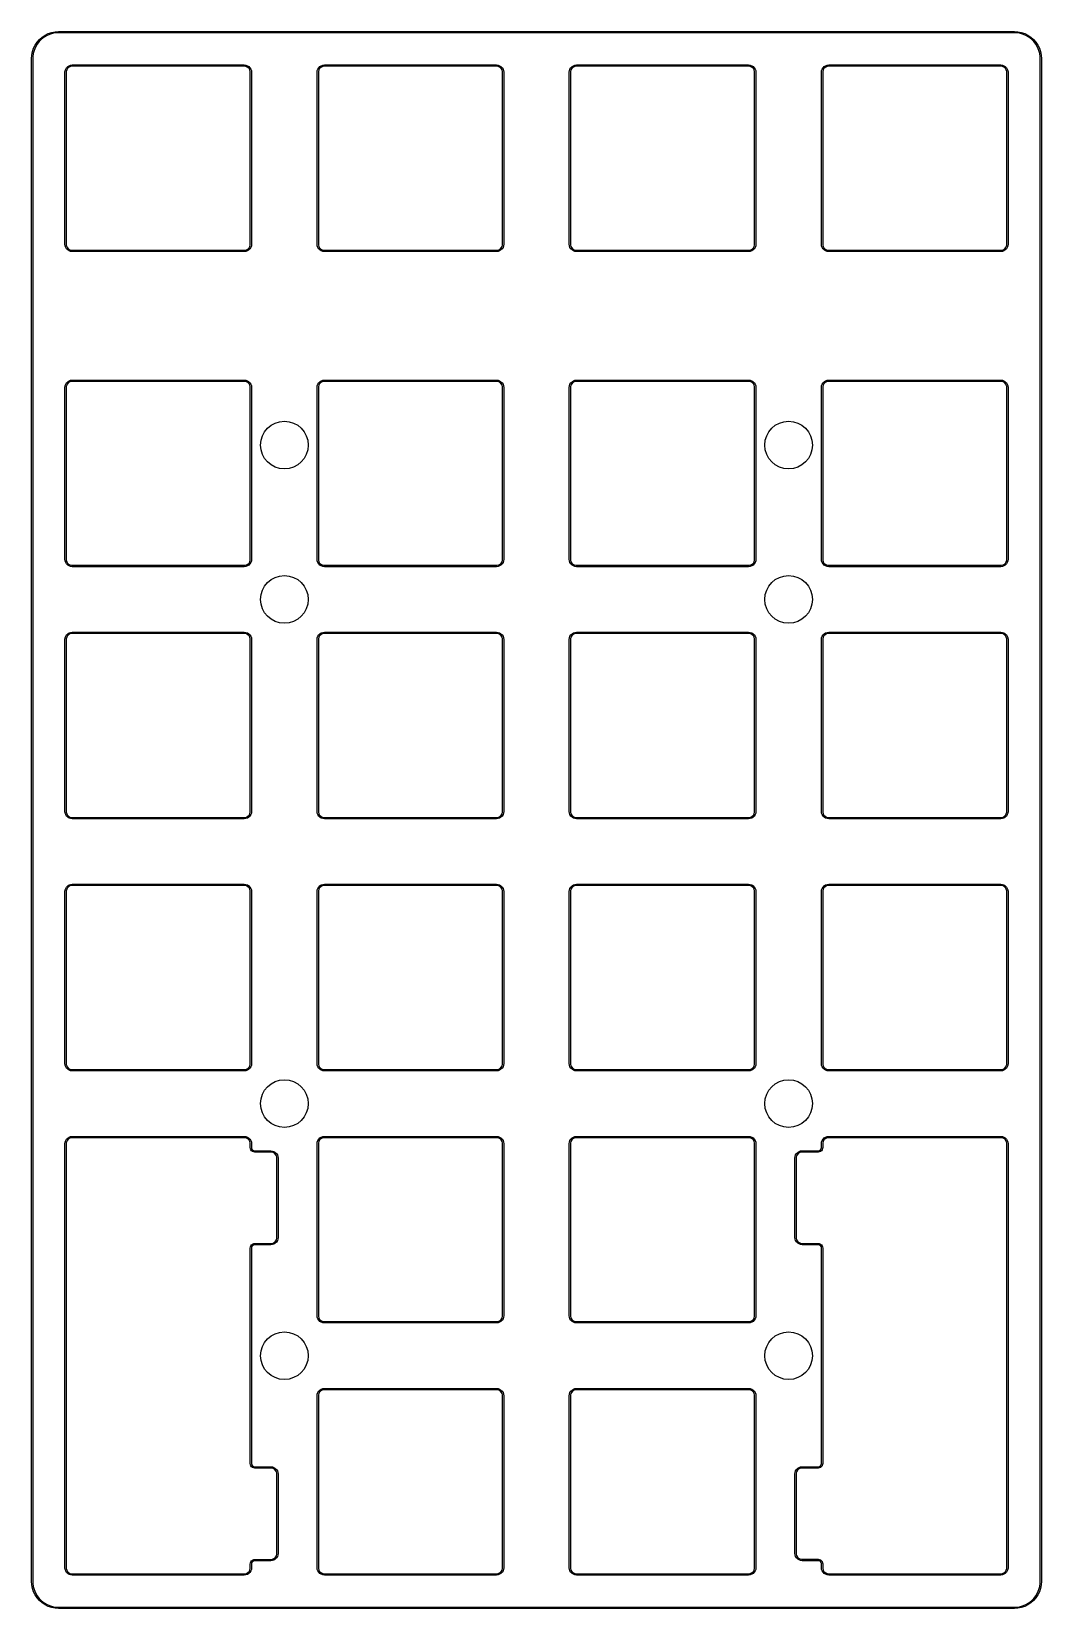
# Model space of a CAD drawing. Extents: x 1.12 to 4.13, y -5.81 to -1.12.
import ezdxf

# ---------------------------------------------------------------- set-up
doc = ezdxf.new("R2010")
doc.units = 0
doc.header["$MEASUREMENT"] = 0
doc.layers.add('BLACK', color=7, linetype='CONTINUOUS')

msp = doc.modelspace()

# ---------------------------------------------------------------- linework, layer by layer
at = {"layer": 'BLACK', "linetype": 'CONTINUOUS'}
for p, q in [((1.1729, -1.1292), (1.1829, -1.1258)), ((1.1829, -1.1258), (1.1932, -1.1237)), ((1.1932, -1.1237), (1.2037, -1.123)), ((1.2037, -1.123), (4.0463, -1.123)), ((4.0463, -1.123), (4.0568, -1.1237)), ((4.0568, -1.1237), (4.0671, -1.1258)), ((4.0671, -1.1258), (4.0771, -1.1292)), ((1.1258, -1.1829), (1.1292, -1.1729)), ((1.1292, -1.1729), (1.1338, -1.1634)), ((1.1347, -1.1697), (1.1309, -1.179)), ((1.1338, -1.1634), (1.1397, -1.1546)), ((1.1398, -1.161), (1.1347, -1.1697)), ((1.1397, -1.1546), (1.1467, -1.1467)), ((1.1459, -1.153), (1.1398, -1.161)), ((1.153, -1.1459), (1.1459, -1.153)), ((1.1467, -1.1467), (1.1546, -1.1397)), ((1.161, -1.1398), (1.153, -1.1459)), ((1.1546, -1.1397), (1.1634, -1.1338)), ((1.1697, -1.1347), (1.161, -1.1398)), ((1.1634, -1.1338), (1.1729, -1.1292)), ((1.179, -1.1309), (1.1697, -1.1347)), ((1.1887, -1.1283), (1.179, -1.1309)), ((1.1987, -1.127), (1.1887, -1.1283)), ((1.2037, -1.127), (1.1987, -1.127)), ((4.0463, -1.127), (1.2037, -1.127)), ((4.0513, -1.127), (4.0463, -1.127)), ((4.0613, -1.1283), (4.0513, -1.127)), ((4.071, -1.1309), (4.0613, -1.1283)), ((4.0803, -1.1347), (4.071, -1.1309)), ((4.0771, -1.1292), (4.0866, -1.1338)), ((4.089, -1.1398), (4.0803, -1.1347)), ((4.0866, -1.1338), (4.0954, -1.1397)), ((4.097, -1.1459), (4.089, -1.1398)), ((4.0954, -1.1397), (4.1033, -1.1467)), ((4.1041, -1.153), (4.097, -1.1459)), ((4.1033, -1.1467), (4.1103, -1.1546)), ((4.1102, -1.161), (4.1041, -1.153)), ((4.1153, -1.1697), (4.1102, -1.161)), ((4.1103, -1.1546), (4.1162, -1.1634)), ((4.1191, -1.179), (4.1153, -1.1697)), ((4.1162, -1.1634), (4.1208, -1.1729)), ((4.1208, -1.1729), (4.1242, -1.1829)), ((1.123, -1.2037), (1.1237, -1.1932)), ((1.123, -5.7338), (1.123, -1.2037)), ((1.1237, -1.1932), (1.1258, -1.1829)), ((1.1283, -1.1887), (1.127, -1.1987)), ((1.127, -1.1987), (1.127, -1.2037)), ((1.127, -1.2037), (1.127, -5.7338)), ((1.1309, -1.179), (1.1283, -1.1887)), ((4.1217, -1.1887), (4.1191, -1.179)), ((4.123, -1.1987), (4.1217, -1.1887)), ((4.123, -1.2037), (4.123, -1.1987)), ((4.123, -5.7338), (4.123, -1.2037)), ((4.1242, -1.1829), (4.1263, -1.1932)), ((4.1263, -1.1932), (4.127, -1.2037)), ((4.127, -1.2037), (4.127, -5.7338)), ((1.2224, -1.2441), (1.223, -1.2393)), ((1.2224, -1.7559), (1.2224, -1.2441)), ((1.223, -1.2393), (1.2246, -1.2347)), ((1.2246, -1.2347), (1.2272, -1.2306)), ((1.2276, -1.2373), (1.2264, -1.2418)), ((1.2264, -1.2418), (1.2264, -1.2441)), ((1.2264, -1.2441), (1.2264, -1.7559)), ((1.2272, -1.2306), (1.2306, -1.2272)), ((1.2299, -1.2332), (1.2276, -1.2373)), ((1.2332, -1.2299), (1.2299, -1.2332)), ((1.2306, -1.2272), (1.2347, -1.2246)), ((1.2373, -1.2276), (1.2332, -1.2299)), ((1.2347, -1.2246), (1.2393, -1.223)), ((1.2418, -1.2264), (1.2373, -1.2276)), ((1.2393, -1.223), (1.2441, -1.2224)), ((1.2441, -1.2264), (1.2418, -1.2264)), ((1.2441, -1.2224), (1.7559, -1.2224)), ((1.7559, -1.2264), (1.2441, -1.2264)), ((1.7559, -1.2224), (1.7607, -1.223)), ((1.7582, -1.2264), (1.7559, -1.2264)), ((1.7627, -1.2276), (1.7582, -1.2264)), ((1.7607, -1.223), (1.7653, -1.2246)), ((1.7668, -1.2299), (1.7627, -1.2276)), ((1.7653, -1.2246), (1.7694, -1.2272)), ((1.7701, -1.2332), (1.7668, -1.2299)), ((1.7694, -1.2272), (1.7728, -1.2306)), ((1.7724, -1.2373), (1.7701, -1.2332)), ((1.7736, -1.2418), (1.7724, -1.2373)), ((1.7728, -1.2306), (1.7754, -1.2347)), ((1.7736, -1.2441), (1.7736, -1.2418)), ((1.7736, -1.7559), (1.7736, -1.2441)), ((1.7754, -1.2347), (1.777, -1.2393)), ((1.777, -1.2393), (1.7776, -1.2441)), ((1.7776, -1.2441), (1.7776, -1.7559)), ((1.9724, -1.2441), (1.973, -1.2393)), ((1.9724, -1.7559), (1.9724, -1.2441)), ((1.973, -1.2393), (1.9746, -1.2347)), ((1.9746, -1.2347), (1.9772, -1.2306)), ((1.9776, -1.2373), (1.9764, -1.2418)), ((1.9764, -1.2418), (1.9764, -1.2441)), ((1.9764, -1.2441), (1.9764, -1.7559)), ((1.9772, -1.2306), (1.9806, -1.2272)), ((1.9799, -1.2332), (1.9776, -1.2373)), ((1.9832, -1.2299), (1.9799, -1.2332)), ((1.9806, -1.2272), (1.9847, -1.2246)), ((1.9873, -1.2276), (1.9832, -1.2299)), ((1.9847, -1.2246), (1.9893, -1.223)), ((1.9918, -1.2264), (1.9873, -1.2276)), ((1.9893, -1.223), (1.9941, -1.2224)), ((1.9941, -1.2264), (1.9918, -1.2264)), ((1.9941, -1.2224), (2.5059, -1.2224)), ((2.5059, -1.2264), (1.9941, -1.2264)), ((2.5059, -1.2224), (2.5107, -1.223)), ((2.5082, -1.2264), (2.5059, -1.2264)), ((2.5127, -1.2276), (2.5082, -1.2264)), ((2.5107, -1.223), (2.5153, -1.2246)), ((2.5168, -1.2299), (2.5127, -1.2276)), ((2.5153, -1.2246), (2.5194, -1.2272)), ((2.5201, -1.2332), (2.5168, -1.2299)), ((2.5194, -1.2272), (2.5228, -1.2306)), ((2.5224, -1.2373), (2.5201, -1.2332)), ((2.5236, -1.2418), (2.5224, -1.2373)), ((2.5228, -1.2306), (2.5254, -1.2347)), ((2.5236, -1.2441), (2.5236, -1.2418)), ((2.5236, -1.7559), (2.5236, -1.2441)), ((2.5254, -1.2347), (2.527, -1.2393)), ((2.527, -1.2393), (2.5276, -1.2441)), ((2.5276, -1.2441), (2.5276, -1.7559)), ((2.7224, -1.2441), (2.723, -1.2393)), ((2.7224, -1.7559), (2.7224, -1.2441)), ((2.723, -1.2393), (2.7246, -1.2347)), ((2.7246, -1.2347), (2.7272, -1.2306)), ((2.7276, -1.2373), (2.7264, -1.2418)), ((2.7264, -1.2418), (2.7264, -1.2441)), ((2.7264, -1.2441), (2.7264, -1.7559)), ((2.7272, -1.2306), (2.7306, -1.2272)), ((2.7299, -1.2332), (2.7276, -1.2373)), ((2.7332, -1.2299), (2.7299, -1.2332)), ((2.7306, -1.2272), (2.7347, -1.2246)), ((2.7373, -1.2276), (2.7332, -1.2299)), ((2.7347, -1.2246), (2.7393, -1.223)), ((2.7418, -1.2264), (2.7373, -1.2276)), ((2.7393, -1.223), (2.7441, -1.2224)), ((2.7441, -1.2264), (2.7418, -1.2264)), ((2.7441, -1.2224), (3.2559, -1.2224)), ((3.2559, -1.2264), (2.7441, -1.2264)), ((3.2559, -1.2224), (3.2607, -1.223)), ((3.2582, -1.2264), (3.2559, -1.2264)), ((3.2627, -1.2276), (3.2582, -1.2264)), ((3.2607, -1.223), (3.2653, -1.2246)), ((3.2668, -1.2299), (3.2627, -1.2276)), ((3.2653, -1.2246), (3.2694, -1.2272)), ((3.2701, -1.2332), (3.2668, -1.2299)), ((3.2694, -1.2272), (3.2728, -1.2306)), ((3.2724, -1.2373), (3.2701, -1.2332)), ((3.2736, -1.2418), (3.2724, -1.2373)), ((3.2728, -1.2306), (3.2754, -1.2347)), ((3.2736, -1.2441), (3.2736, -1.2418)), ((3.2736, -1.7559), (3.2736, -1.2441)), ((3.2754, -1.2347), (3.277, -1.2393)), ((3.277, -1.2393), (3.2776, -1.2441)), ((3.2776, -1.2441), (3.2776, -1.7559)), ((3.4724, -1.2441), (3.473, -1.2393)), ((3.4724, -1.7559), (3.4724, -1.2441)), ((3.473, -1.2393), (3.4746, -1.2347)), ((3.4746, -1.2347), (3.4772, -1.2306)), ((3.4776, -1.2373), (3.4764, -1.2418)), ((3.4764, -1.2418), (3.4764, -1.2441)), ((3.4764, -1.2441), (3.4764, -1.7559)), ((3.4772, -1.2306), (3.4806, -1.2272)), ((3.4799, -1.2332), (3.4776, -1.2373)), ((3.4832, -1.2299), (3.4799, -1.2332)), ((3.4806, -1.2272), (3.4847, -1.2246)), ((3.4873, -1.2276), (3.4832, -1.2299)), ((3.4847, -1.2246), (3.4893, -1.223)), ((3.4918, -1.2264), (3.4873, -1.2276)), ((3.4893, -1.223), (3.4941, -1.2224)), ((3.4941, -1.2264), (3.4918, -1.2264)), ((3.4941, -1.2224), (4.0059, -1.2224)), ((4.0059, -1.2264), (3.4941, -1.2264)), ((4.0059, -1.2224), (4.0107, -1.223)), ((4.0082, -1.2264), (4.0059, -1.2264)), ((4.0127, -1.2276), (4.0082, -1.2264)), ((4.0107, -1.223), (4.0153, -1.2246)), ((4.0168, -1.2299), (4.0127, -1.2276)), ((4.0153, -1.2246), (4.0194, -1.2272)), ((4.0201, -1.2332), (4.0168, -1.2299)), ((4.0194, -1.2272), (4.0228, -1.2306)), ((4.0224, -1.2373), (4.0201, -1.2332)), ((4.0236, -1.2418), (4.0224, -1.2373)), ((4.0228, -1.2306), (4.0254, -1.2347)), ((4.0236, -1.2441), (4.0236, -1.2418)), ((4.0236, -1.7559), (4.0236, -1.2441)), ((4.0254, -1.2347), (4.027, -1.2393)), ((4.027, -1.2393), (4.0276, -1.2441)), ((4.0276, -1.2441), (4.0276, -1.7559)), ((1.223, -1.7607), (1.2224, -1.7559)), ((1.2246, -1.7653), (1.223, -1.7607)), ((1.2272, -1.7694), (1.2246, -1.7653)), ((1.2264, -1.7559), (1.2264, -1.7582)), ((1.2264, -1.7582), (1.2276, -1.7627)), ((1.2306, -1.7728), (1.2272, -1.7694)), ((1.2276, -1.7627), (1.2299, -1.7668)), ((1.2299, -1.7668), (1.2332, -1.7701)), ((1.2347, -1.7754), (1.2306, -1.7728)), ((1.2332, -1.7701), (1.2373, -1.7724)), ((1.2393, -1.777), (1.2347, -1.7754)), ((1.2373, -1.7724), (1.2418, -1.7736)), ((1.2441, -1.7776), (1.2393, -1.777)), ((1.2418, -1.7736), (1.2441, -1.7736)), ((1.2441, -1.7736), (1.7559, -1.7736)), ((1.7559, -1.7776), (1.2441, -1.7776)), ((1.7559, -1.7736), (1.7582, -1.7736)), ((1.7607, -1.777), (1.7559, -1.7776)), ((1.7582, -1.7736), (1.7627, -1.7724)), ((1.7653, -1.7754), (1.7607, -1.777)), ((1.7627, -1.7724), (1.7668, -1.7701)), ((1.7694, -1.7728), (1.7653, -1.7754)), ((1.7668, -1.7701), (1.7701, -1.7668)), ((1.7728, -1.7694), (1.7694, -1.7728)), ((1.7701, -1.7668), (1.7724, -1.7627)), ((1.7724, -1.7627), (1.7736, -1.7582)), ((1.7754, -1.7653), (1.7728, -1.7694)), ((1.7736, -1.7582), (1.7736, -1.7559)), ((1.777, -1.7607), (1.7754, -1.7653)), ((1.7776, -1.7559), (1.777, -1.7607)), ((1.973, -1.7607), (1.9724, -1.7559)), ((1.9746, -1.7653), (1.973, -1.7607)), ((1.9772, -1.7694), (1.9746, -1.7653)), ((1.9764, -1.7559), (1.9764, -1.7582)), ((1.9764, -1.7582), (1.9776, -1.7627)), ((1.9806, -1.7728), (1.9772, -1.7694)), ((1.9776, -1.7627), (1.9799, -1.7668)), ((1.9799, -1.7668), (1.9832, -1.7701)), ((1.9847, -1.7754), (1.9806, -1.7728)), ((1.9832, -1.7701), (1.9873, -1.7724)), ((1.9893, -1.777), (1.9847, -1.7754)), ((1.9873, -1.7724), (1.9918, -1.7736)), ((1.9941, -1.7776), (1.9893, -1.777)), ((1.9918, -1.7736), (1.9941, -1.7736)), ((1.9941, -1.7736), (2.5059, -1.7736)), ((2.5059, -1.7776), (1.9941, -1.7776)), ((2.5059, -1.7736), (2.5082, -1.7736)), ((2.5107, -1.777), (2.5059, -1.7776)), ((2.5082, -1.7736), (2.5127, -1.7724)), ((2.5153, -1.7754), (2.5107, -1.777)), ((2.5127, -1.7724), (2.5168, -1.7701)), ((2.5194, -1.7728), (2.5153, -1.7754)), ((2.5168, -1.7701), (2.5201, -1.7668)), ((2.5228, -1.7694), (2.5194, -1.7728)), ((2.5201, -1.7668), (2.5224, -1.7627)), ((2.5224, -1.7627), (2.5236, -1.7582)), ((2.5254, -1.7653), (2.5228, -1.7694)), ((2.5236, -1.7582), (2.5236, -1.7559)), ((2.527, -1.7607), (2.5254, -1.7653)), ((2.5276, -1.7559), (2.527, -1.7607)), ((2.723, -1.7607), (2.7224, -1.7559)), ((2.7246, -1.7653), (2.723, -1.7607)), ((2.7272, -1.7694), (2.7246, -1.7653)), ((2.7264, -1.7559), (2.7264, -1.7582)), ((2.7264, -1.7582), (2.7276, -1.7627)), ((2.7306, -1.7728), (2.7272, -1.7694)), ((2.7276, -1.7627), (2.7299, -1.7668)), ((2.7299, -1.7668), (2.7332, -1.7701)), ((2.7347, -1.7754), (2.7306, -1.7728)), ((2.7332, -1.7701), (2.7373, -1.7724)), ((2.7393, -1.777), (2.7347, -1.7754)), ((2.7373, -1.7724), (2.7418, -1.7736)), ((2.7441, -1.7776), (2.7393, -1.777)), ((2.7418, -1.7736), (2.7441, -1.7736)), ((2.7441, -1.7736), (3.2559, -1.7736)), ((3.2559, -1.7776), (2.7441, -1.7776)), ((3.2559, -1.7736), (3.2582, -1.7736)), ((3.2607, -1.777), (3.2559, -1.7776)), ((3.2582, -1.7736), (3.2627, -1.7724)), ((3.2653, -1.7754), (3.2607, -1.777)), ((3.2627, -1.7724), (3.2668, -1.7701)), ((3.2694, -1.7728), (3.2653, -1.7754)), ((3.2668, -1.7701), (3.2701, -1.7668)), ((3.2728, -1.7694), (3.2694, -1.7728)), ((3.2701, -1.7668), (3.2724, -1.7627)), ((3.2724, -1.7627), (3.2736, -1.7582)), ((3.2754, -1.7653), (3.2728, -1.7694)), ((3.2736, -1.7582), (3.2736, -1.7559)), ((3.277, -1.7607), (3.2754, -1.7653)), ((3.2776, -1.7559), (3.277, -1.7607)), ((3.473, -1.7607), (3.4724, -1.7559)), ((3.4746, -1.7653), (3.473, -1.7607)), ((3.4772, -1.7694), (3.4746, -1.7653)), ((3.4764, -1.7559), (3.4764, -1.7582)), ((3.4764, -1.7582), (3.4776, -1.7627)), ((3.4806, -1.7728), (3.4772, -1.7694)), ((3.4776, -1.7627), (3.4799, -1.7668)), ((3.4799, -1.7668), (3.4832, -1.7701)), ((3.4847, -1.7754), (3.4806, -1.7728)), ((3.4832, -1.7701), (3.4873, -1.7724)), ((3.4893, -1.777), (3.4847, -1.7754)), ((3.4873, -1.7724), (3.4918, -1.7736)), ((3.4941, -1.7776), (3.4893, -1.777)), ((3.4918, -1.7736), (3.4941, -1.7736)), ((3.4941, -1.7736), (4.0059, -1.7736)), ((4.0059, -1.7776), (3.4941, -1.7776)), ((4.0059, -1.7736), (4.0082, -1.7736)), ((4.0107, -1.777), (4.0059, -1.7776)), ((4.0082, -1.7736), (4.0127, -1.7724)), ((4.0153, -1.7754), (4.0107, -1.777)), ((4.0127, -1.7724), (4.0168, -1.7701)), ((4.0194, -1.7728), (4.0153, -1.7754)), ((4.0168, -1.7701), (4.0201, -1.7668)), ((4.0228, -1.7694), (4.0194, -1.7728)), ((4.0201, -1.7668), (4.0224, -1.7627)), ((4.0224, -1.7627), (4.0236, -1.7582)), ((4.0254, -1.7653), (4.0228, -1.7694)), ((4.0236, -1.7582), (4.0236, -1.7559)), ((4.027, -1.7607), (4.0254, -1.7653)), ((4.0276, -1.7559), (4.027, -1.7607)), ((1.2224, -2.1816), (1.223, -2.1768)), ((1.2224, -2.6934), (1.2224, -2.1816)), ((1.223, -2.1768), (1.2246, -2.1722)), ((1.2246, -2.1722), (1.2272, -2.1681)), ((1.2276, -2.1748), (1.2264, -2.1793)), ((1.2264, -2.1793), (1.2264, -2.1816)), ((1.2264, -2.1816), (1.2264, -2.6934)), ((1.2272, -2.1681), (1.2306, -2.1647)), ((1.2299, -2.1707), (1.2276, -2.1748)), ((1.2332, -2.1674), (1.2299, -2.1707)), ((1.2306, -2.1647), (1.2347, -2.1621)), ((1.2373, -2.1651), (1.2332, -2.1674)), ((1.2347, -2.1621), (1.2393, -2.1605)), ((1.2418, -2.1639), (1.2373, -2.1651)), ((1.2393, -2.1605), (1.2441, -2.1599)), ((1.2441, -2.1639), (1.2418, -2.1639)), ((1.2441, -2.1599), (1.7559, -2.1599)), ((1.7559, -2.1639), (1.2441, -2.1639)), ((1.7559, -2.1599), (1.7607, -2.1605)), ((1.7582, -2.1639), (1.7559, -2.1639)), ((1.7627, -2.1651), (1.7582, -2.1639)), ((1.7607, -2.1605), (1.7653, -2.1621)), ((1.7668, -2.1674), (1.7627, -2.1651)), ((1.7653, -2.1621), (1.7694, -2.1647)), ((1.7701, -2.1707), (1.7668, -2.1674)), ((1.7694, -2.1647), (1.7728, -2.1681)), ((1.7724, -2.1748), (1.7701, -2.1707)), ((1.7736, -2.1793), (1.7724, -2.1748)), ((1.7728, -2.1681), (1.7754, -2.1722)), ((1.7736, -2.1816), (1.7736, -2.1793)), ((1.7736, -2.6934), (1.7736, -2.1816)), ((1.7754, -2.1722), (1.777, -2.1768)), ((1.777, -2.1768), (1.7776, -2.1816)), ((1.7776, -2.1816), (1.7776, -2.6934)), ((1.9724, -2.1816), (1.973, -2.1768)), ((1.9724, -2.6934), (1.9724, -2.1816)), ((1.973, -2.1768), (1.9746, -2.1722)), ((1.9746, -2.1722), (1.9772, -2.1681)), ((1.9776, -2.1748), (1.9764, -2.1793)), ((1.9764, -2.1793), (1.9764, -2.1816)), ((1.9764, -2.1816), (1.9764, -2.6934)), ((1.9772, -2.1681), (1.9806, -2.1647)), ((1.9799, -2.1707), (1.9776, -2.1748)), ((1.9832, -2.1674), (1.9799, -2.1707)), ((1.9806, -2.1647), (1.9847, -2.1621)), ((1.9873, -2.1651), (1.9832, -2.1674)), ((1.9847, -2.1621), (1.9893, -2.1605)), ((1.9918, -2.1639), (1.9873, -2.1651)), ((1.9893, -2.1605), (1.9941, -2.1599)), ((1.9941, -2.1639), (1.9918, -2.1639)), ((1.9941, -2.1599), (2.5059, -2.1599)), ((2.5059, -2.1639), (1.9941, -2.1639)), ((2.5059, -2.1599), (2.5107, -2.1605)), ((2.5082, -2.1639), (2.5059, -2.1639)), ((2.5127, -2.1651), (2.5082, -2.1639)), ((2.5107, -2.1605), (2.5153, -2.1621)), ((2.5168, -2.1674), (2.5127, -2.1651)), ((2.5153, -2.1621), (2.5194, -2.1647)), ((2.5201, -2.1707), (2.5168, -2.1674)), ((2.5194, -2.1647), (2.5228, -2.1681)), ((2.5224, -2.1748), (2.5201, -2.1707)), ((2.5236, -2.1793), (2.5224, -2.1748)), ((2.5228, -2.1681), (2.5254, -2.1722)), ((2.5236, -2.1816), (2.5236, -2.1793)), ((2.5236, -2.6934), (2.5236, -2.1816)), ((2.5254, -2.1722), (2.527, -2.1768)), ((2.527, -2.1768), (2.5276, -2.1816)), ((2.5276, -2.1816), (2.5276, -2.6934)), ((2.7224, -2.1816), (2.723, -2.1768)), ((2.7224, -2.6934), (2.7224, -2.1816)), ((2.723, -2.1768), (2.7246, -2.1722)), ((2.7246, -2.1722), (2.7272, -2.1681)), ((2.7276, -2.1748), (2.7264, -2.1793)), ((2.7264, -2.1793), (2.7264, -2.1816)), ((2.7264, -2.1816), (2.7264, -2.6934)), ((2.7272, -2.1681), (2.7306, -2.1647)), ((2.7299, -2.1707), (2.7276, -2.1748)), ((2.7332, -2.1674), (2.7299, -2.1707)), ((2.7306, -2.1647), (2.7347, -2.1621)), ((2.7373, -2.1651), (2.7332, -2.1674)), ((2.7347, -2.1621), (2.7393, -2.1605)), ((2.7418, -2.1639), (2.7373, -2.1651)), ((2.7393, -2.1605), (2.7441, -2.1599)), ((2.7441, -2.1639), (2.7418, -2.1639)), ((2.7441, -2.1599), (3.2559, -2.1599)), ((3.2559, -2.1639), (2.7441, -2.1639)), ((3.2559, -2.1599), (3.2607, -2.1605)), ((3.2582, -2.1639), (3.2559, -2.1639)), ((3.2627, -2.1651), (3.2582, -2.1639)), ((3.2607, -2.1605), (3.2653, -2.1621)), ((3.2668, -2.1674), (3.2627, -2.1651)), ((3.2653, -2.1621), (3.2694, -2.1647)), ((3.2701, -2.1707), (3.2668, -2.1674)), ((3.2694, -2.1647), (3.2728, -2.1681)), ((3.2724, -2.1748), (3.2701, -2.1707)), ((3.2736, -2.1793), (3.2724, -2.1748)), ((3.2728, -2.1681), (3.2754, -2.1722)), ((3.2736, -2.1816), (3.2736, -2.1793)), ((3.2736, -2.6934), (3.2736, -2.1816)), ((3.2754, -2.1722), (3.277, -2.1768)), ((3.277, -2.1768), (3.2776, -2.1816)), ((3.2776, -2.1816), (3.2776, -2.6934)), ((3.4724, -2.1816), (3.473, -2.1768)), ((3.4724, -2.6934), (3.4724, -2.1816)), ((3.473, -2.1768), (3.4746, -2.1722)), ((3.4746, -2.1722), (3.4772, -2.1681)), ((3.4776, -2.1748), (3.4764, -2.1793)), ((3.4764, -2.1793), (3.4764, -2.1816)), ((3.4764, -2.1816), (3.4764, -2.6934)), ((3.4772, -2.1681), (3.4806, -2.1647)), ((3.4799, -2.1707), (3.4776, -2.1748)), ((3.4832, -2.1674), (3.4799, -2.1707)), ((3.4806, -2.1647), (3.4847, -2.1621)), ((3.4873, -2.1651), (3.4832, -2.1674)), ((3.4847, -2.1621), (3.4893, -2.1605)), ((3.4918, -2.1639), (3.4873, -2.1651)), ((3.4893, -2.1605), (3.4941, -2.1599)), ((3.4941, -2.1639), (3.4918, -2.1639)), ((3.4941, -2.1599), (4.0059, -2.1599)), ((4.0059, -2.1639), (3.4941, -2.1639)), ((4.0059, -2.1599), (4.0107, -2.1605)), ((4.0082, -2.1639), (4.0059, -2.1639)), ((4.0127, -2.1651), (4.0082, -2.1639)), ((4.0107, -2.1605), (4.0153, -2.1621)), ((4.0168, -2.1674), (4.0127, -2.1651)), ((4.0153, -2.1621), (4.0194, -2.1647)), ((4.0201, -2.1707), (4.0168, -2.1674)), ((4.0194, -2.1647), (4.0228, -2.1681)), ((4.0224, -2.1748), (4.0201, -2.1707)), ((4.0236, -2.1793), (4.0224, -2.1748)), ((4.0228, -2.1681), (4.0254, -2.1722)), ((4.0236, -2.1816), (4.0236, -2.1793)), ((4.0236, -2.6934), (4.0236, -2.1816)), ((4.0254, -2.1722), (4.027, -2.1768)), ((4.027, -2.1768), (4.0276, -2.1816)), ((4.0276, -2.1816), (4.0276, -2.6934)), ((1.223, -2.6982), (1.2224, -2.6934)), ((1.2246, -2.7028), (1.223, -2.6982)), ((1.2272, -2.7069), (1.2246, -2.7028)), ((1.2264, -2.6934), (1.2264, -2.6957)), ((1.2264, -2.6957), (1.2276, -2.7002)), ((1.2306, -2.7103), (1.2272, -2.7069)), ((1.2276, -2.7002), (1.2299, -2.7043)), ((1.2299, -2.7043), (1.2332, -2.7076)), ((1.2347, -2.7129), (1.2306, -2.7103)), ((1.2332, -2.7076), (1.2373, -2.7099)), ((1.2393, -2.7145), (1.2347, -2.7129)), ((1.2373, -2.7099), (1.2418, -2.7111)), ((1.2441, -2.7151), (1.2393, -2.7145)), ((1.2418, -2.7111), (1.2441, -2.7111)), ((1.2441, -2.7111), (1.7559, -2.7111)), ((1.7559, -2.7151), (1.2441, -2.7151)), ((1.7559, -2.7111), (1.7582, -2.7111)), ((1.7607, -2.7145), (1.7559, -2.7151)), ((1.7582, -2.7111), (1.7627, -2.7099)), ((1.7653, -2.7129), (1.7607, -2.7145)), ((1.7627, -2.7099), (1.7668, -2.7076)), ((1.7694, -2.7103), (1.7653, -2.7129)), ((1.7668, -2.7076), (1.7701, -2.7043)), ((1.7728, -2.7069), (1.7694, -2.7103)), ((1.7701, -2.7043), (1.7724, -2.7002)), ((1.7724, -2.7002), (1.7736, -2.6957)), ((1.7754, -2.7028), (1.7728, -2.7069)), ((1.7736, -2.6957), (1.7736, -2.6934)), ((1.777, -2.6982), (1.7754, -2.7028)), ((1.7776, -2.6934), (1.777, -2.6982)), ((1.973, -2.6982), (1.9724, -2.6934)), ((1.9746, -2.7028), (1.973, -2.6982)), ((1.9772, -2.7069), (1.9746, -2.7028)), ((1.9764, -2.6934), (1.9764, -2.6957)), ((1.9764, -2.6957), (1.9776, -2.7002)), ((1.9806, -2.7103), (1.9772, -2.7069)), ((1.9776, -2.7002), (1.9799, -2.7043)), ((1.9799, -2.7043), (1.9832, -2.7076)), ((1.9847, -2.7129), (1.9806, -2.7103)), ((1.9832, -2.7076), (1.9873, -2.7099)), ((1.9893, -2.7145), (1.9847, -2.7129)), ((1.9873, -2.7099), (1.9918, -2.7111)), ((1.9941, -2.7151), (1.9893, -2.7145)), ((1.9918, -2.7111), (1.9941, -2.7111)), ((1.9941, -2.7111), (2.5059, -2.7111)), ((2.5059, -2.7151), (1.9941, -2.7151)), ((2.5059, -2.7111), (2.5082, -2.7111)), ((2.5107, -2.7145), (2.5059, -2.7151)), ((2.5082, -2.7111), (2.5127, -2.7099)), ((2.5153, -2.7129), (2.5107, -2.7145)), ((2.5127, -2.7099), (2.5168, -2.7076)), ((2.5194, -2.7103), (2.5153, -2.7129)), ((2.5168, -2.7076), (2.5201, -2.7043)), ((2.5228, -2.7069), (2.5194, -2.7103)), ((2.5201, -2.7043), (2.5224, -2.7002)), ((2.5224, -2.7002), (2.5236, -2.6957)), ((2.5254, -2.7028), (2.5228, -2.7069)), ((2.5236, -2.6957), (2.5236, -2.6934)), ((2.527, -2.6982), (2.5254, -2.7028)), ((2.5276, -2.6934), (2.527, -2.6982)), ((2.723, -2.6982), (2.7224, -2.6934)), ((2.7246, -2.7028), (2.723, -2.6982)), ((2.7272, -2.7069), (2.7246, -2.7028)), ((2.7264, -2.6934), (2.7264, -2.6957)), ((2.7264, -2.6957), (2.7276, -2.7002)), ((2.7306, -2.7103), (2.7272, -2.7069)), ((2.7276, -2.7002), (2.7299, -2.7043)), ((2.7299, -2.7043), (2.7332, -2.7076)), ((2.7347, -2.7129), (2.7306, -2.7103)), ((2.7332, -2.7076), (2.7373, -2.7099)), ((2.7393, -2.7145), (2.7347, -2.7129)), ((2.7373, -2.7099), (2.7418, -2.7111)), ((2.7441, -2.7151), (2.7393, -2.7145)), ((2.7418, -2.7111), (2.7441, -2.7111)), ((2.7441, -2.7111), (3.2559, -2.7111)), ((3.2559, -2.7151), (2.7441, -2.7151)), ((3.2559, -2.7111), (3.2582, -2.7111)), ((3.2607, -2.7145), (3.2559, -2.7151)), ((3.2582, -2.7111), (3.2627, -2.7099)), ((3.2653, -2.7129), (3.2607, -2.7145)), ((3.2627, -2.7099), (3.2668, -2.7076)), ((3.2694, -2.7103), (3.2653, -2.7129)), ((3.2668, -2.7076), (3.2701, -2.7043)), ((3.2728, -2.7069), (3.2694, -2.7103)), ((3.2701, -2.7043), (3.2724, -2.7002)), ((3.2724, -2.7002), (3.2736, -2.6957)), ((3.2754, -2.7028), (3.2728, -2.7069)), ((3.2736, -2.6957), (3.2736, -2.6934)), ((3.277, -2.6982), (3.2754, -2.7028)), ((3.2776, -2.6934), (3.277, -2.6982)), ((3.473, -2.6982), (3.4724, -2.6934)), ((3.4746, -2.7028), (3.473, -2.6982)), ((3.4772, -2.7069), (3.4746, -2.7028)), ((3.4764, -2.6934), (3.4764, -2.6957)), ((3.4764, -2.6957), (3.4776, -2.7002)), ((3.4806, -2.7103), (3.4772, -2.7069)), ((3.4776, -2.7002), (3.4799, -2.7043)), ((3.4799, -2.7043), (3.4832, -2.7076)), ((3.4847, -2.7129), (3.4806, -2.7103)), ((3.4832, -2.7076), (3.4873, -2.7099)), ((3.4893, -2.7145), (3.4847, -2.7129)), ((3.4873, -2.7099), (3.4918, -2.7111)), ((3.4941, -2.7151), (3.4893, -2.7145)), ((3.4918, -2.7111), (3.4941, -2.7111)), ((3.4941, -2.7111), (4.0059, -2.7111)), ((4.0059, -2.7151), (3.4941, -2.7151)), ((4.0059, -2.7111), (4.0082, -2.7111)), ((4.0107, -2.7145), (4.0059, -2.7151)), ((4.0082, -2.7111), (4.0127, -2.7099)), ((4.0153, -2.7129), (4.0107, -2.7145)), ((4.0127, -2.7099), (4.0168, -2.7076)), ((4.0194, -2.7103), (4.0153, -2.7129)), ((4.0168, -2.7076), (4.0201, -2.7043)), ((4.0228, -2.7069), (4.0194, -2.7103)), ((4.0201, -2.7043), (4.0224, -2.7002)), ((4.0224, -2.7002), (4.0236, -2.6957)), ((4.0254, -2.7028), (4.0228, -2.7069)), ((4.0236, -2.6957), (4.0236, -2.6934)), ((4.027, -2.6982), (4.0254, -2.7028)), ((4.0276, -2.6934), (4.027, -2.6982)), ((1.2224, -2.9316), (1.223, -2.9268)), ((1.2224, -3.4434), (1.2224, -2.9316)), ((1.223, -2.9268), (1.2246, -2.9222)), ((1.2246, -2.9222), (1.2272, -2.9181)), ((1.2276, -2.9248), (1.2264, -2.9293)), ((1.2264, -2.9293), (1.2264, -2.9316)), ((1.2264, -2.9316), (1.2264, -3.4434)), ((1.2272, -2.9181), (1.2306, -2.9147)), ((1.2299, -2.9207), (1.2276, -2.9248)), ((1.2332, -2.9174), (1.2299, -2.9207)), ((1.2306, -2.9147), (1.2347, -2.9121)), ((1.2373, -2.9151), (1.2332, -2.9174)), ((1.2347, -2.9121), (1.2393, -2.9105)), ((1.2418, -2.9139), (1.2373, -2.9151)), ((1.2393, -2.9105), (1.2441, -2.9099)), ((1.2441, -2.9139), (1.2418, -2.9139)), ((1.2441, -2.9099), (1.7559, -2.9099)), ((1.7559, -2.9139), (1.2441, -2.9139)), ((1.7559, -2.9099), (1.7607, -2.9105)), ((1.7582, -2.9139), (1.7559, -2.9139)), ((1.7627, -2.9151), (1.7582, -2.9139)), ((1.7607, -2.9105), (1.7653, -2.9121)), ((1.7668, -2.9174), (1.7627, -2.9151)), ((1.7653, -2.9121), (1.7694, -2.9147)), ((1.7701, -2.9207), (1.7668, -2.9174)), ((1.7694, -2.9147), (1.7728, -2.9181)), ((1.7724, -2.9248), (1.7701, -2.9207)), ((1.7736, -2.9293), (1.7724, -2.9248)), ((1.7728, -2.9181), (1.7754, -2.9222)), ((1.7736, -2.9316), (1.7736, -2.9293)), ((1.7736, -3.4434), (1.7736, -2.9316)), ((1.7754, -2.9222), (1.777, -2.9268)), ((1.777, -2.9268), (1.7776, -2.9316)), ((1.7776, -2.9316), (1.7776, -3.4434)), ((1.9724, -2.9316), (1.973, -2.9268)), ((1.9724, -3.4434), (1.9724, -2.9316)), ((1.973, -2.9268), (1.9746, -2.9222)), ((1.9746, -2.9222), (1.9772, -2.9181)), ((1.9776, -2.9248), (1.9764, -2.9293)), ((1.9764, -2.9293), (1.9764, -2.9316)), ((1.9764, -2.9316), (1.9764, -3.4434)), ((1.9772, -2.9181), (1.9806, -2.9147)), ((1.9799, -2.9207), (1.9776, -2.9248)), ((1.9832, -2.9174), (1.9799, -2.9207)), ((1.9806, -2.9147), (1.9847, -2.9121)), ((1.9873, -2.9151), (1.9832, -2.9174)), ((1.9847, -2.9121), (1.9893, -2.9105)), ((1.9918, -2.9139), (1.9873, -2.9151)), ((1.9893, -2.9105), (1.9941, -2.9099)), ((1.9941, -2.9139), (1.9918, -2.9139)), ((1.9941, -2.9099), (2.5059, -2.9099)), ((2.5059, -2.9139), (1.9941, -2.9139)), ((2.5059, -2.9099), (2.5107, -2.9105)), ((2.5082, -2.9139), (2.5059, -2.9139)), ((2.5127, -2.9151), (2.5082, -2.9139)), ((2.5107, -2.9105), (2.5153, -2.9121)), ((2.5168, -2.9174), (2.5127, -2.9151)), ((2.5153, -2.9121), (2.5194, -2.9147)), ((2.5201, -2.9207), (2.5168, -2.9174)), ((2.5194, -2.9147), (2.5228, -2.9181)), ((2.5224, -2.9248), (2.5201, -2.9207)), ((2.5236, -2.9293), (2.5224, -2.9248)), ((2.5228, -2.9181), (2.5254, -2.9222)), ((2.5236, -2.9316), (2.5236, -2.9293)), ((2.5236, -3.4434), (2.5236, -2.9316)), ((2.5254, -2.9222), (2.527, -2.9268)), ((2.527, -2.9268), (2.5276, -2.9316)), ((2.5276, -2.9316), (2.5276, -3.4434)), ((2.7224, -2.9316), (2.723, -2.9268)), ((2.7224, -3.4434), (2.7224, -2.9316)), ((2.723, -2.9268), (2.7246, -2.9222)), ((2.7246, -2.9222), (2.7272, -2.9181)), ((2.7276, -2.9248), (2.7264, -2.9293)), ((2.7264, -2.9293), (2.7264, -2.9316)), ((2.7264, -2.9316), (2.7264, -3.4434)), ((2.7272, -2.9181), (2.7306, -2.9147)), ((2.7299, -2.9207), (2.7276, -2.9248)), ((2.7332, -2.9174), (2.7299, -2.9207)), ((2.7306, -2.9147), (2.7347, -2.9121)), ((2.7373, -2.9151), (2.7332, -2.9174)), ((2.7347, -2.9121), (2.7393, -2.9105)), ((2.7418, -2.9139), (2.7373, -2.9151)), ((2.7393, -2.9105), (2.7441, -2.9099)), ((2.7441, -2.9139), (2.7418, -2.9139)), ((2.7441, -2.9099), (3.2559, -2.9099)), ((3.2559, -2.9139), (2.7441, -2.9139)), ((3.2559, -2.9099), (3.2607, -2.9105)), ((3.2582, -2.9139), (3.2559, -2.9139)), ((3.2627, -2.9151), (3.2582, -2.9139)), ((3.2607, -2.9105), (3.2653, -2.9121)), ((3.2668, -2.9174), (3.2627, -2.9151)), ((3.2653, -2.9121), (3.2694, -2.9147)), ((3.2701, -2.9207), (3.2668, -2.9174)), ((3.2694, -2.9147), (3.2728, -2.9181)), ((3.2724, -2.9248), (3.2701, -2.9207)), ((3.2736, -2.9293), (3.2724, -2.9248)), ((3.2728, -2.9181), (3.2754, -2.9222)), ((3.2736, -2.9316), (3.2736, -2.9293)), ((3.2736, -3.4434), (3.2736, -2.9316)), ((3.2754, -2.9222), (3.277, -2.9268)), ((3.277, -2.9268), (3.2776, -2.9316)), ((3.2776, -2.9316), (3.2776, -3.4434)), ((3.4724, -2.9316), (3.473, -2.9268)), ((3.4724, -3.4434), (3.4724, -2.9316)), ((3.473, -2.9268), (3.4746, -2.9222)), ((3.4746, -2.9222), (3.4772, -2.9181)), ((3.4776, -2.9248), (3.4764, -2.9293)), ((3.4764, -2.9293), (3.4764, -2.9316)), ((3.4764, -2.9316), (3.4764, -3.4434)), ((3.4772, -2.9181), (3.4806, -2.9147)), ((3.4799, -2.9207), (3.4776, -2.9248)), ((3.4832, -2.9174), (3.4799, -2.9207)), ((3.4806, -2.9147), (3.4847, -2.9121)), ((3.4873, -2.9151), (3.4832, -2.9174)), ((3.4847, -2.9121), (3.4893, -2.9105)), ((3.4918, -2.9139), (3.4873, -2.9151)), ((3.4893, -2.9105), (3.4941, -2.9099)), ((3.4941, -2.9139), (3.4918, -2.9139)), ((3.4941, -2.9099), (4.0059, -2.9099)), ((4.0059, -2.9139), (3.4941, -2.9139)), ((4.0059, -2.9099), (4.0107, -2.9105)), ((4.0082, -2.9139), (4.0059, -2.9139)), ((4.0127, -2.9151), (4.0082, -2.9139)), ((4.0107, -2.9105), (4.0153, -2.9121)), ((4.0168, -2.9174), (4.0127, -2.9151)), ((4.0153, -2.9121), (4.0194, -2.9147)), ((4.0201, -2.9207), (4.0168, -2.9174)), ((4.0194, -2.9147), (4.0228, -2.9181)), ((4.0224, -2.9248), (4.0201, -2.9207)), ((4.0236, -2.9293), (4.0224, -2.9248)), ((4.0228, -2.9181), (4.0254, -2.9222)), ((4.0236, -2.9316), (4.0236, -2.9293)), ((4.0236, -3.4434), (4.0236, -2.9316)), ((4.0254, -2.9222), (4.027, -2.9268)), ((4.027, -2.9268), (4.0276, -2.9316)), ((4.0276, -2.9316), (4.0276, -3.4434)), ((1.223, -3.4482), (1.2224, -3.4434)), ((1.2246, -3.4528), (1.223, -3.4482)), ((1.2272, -3.4569), (1.2246, -3.4528)), ((1.2264, -3.4434), (1.2264, -3.4457)), ((1.2264, -3.4457), (1.2276, -3.4502)), ((1.2306, -3.4603), (1.2272, -3.4569)), ((1.2276, -3.4502), (1.2299, -3.4543)), ((1.2299, -3.4543), (1.2332, -3.4576)), ((1.2347, -3.4629), (1.2306, -3.4603)), ((1.2332, -3.4576), (1.2373, -3.4599)), ((1.2393, -3.4645), (1.2347, -3.4629)), ((1.2373, -3.4599), (1.2418, -3.4611)), ((1.2441, -3.4651), (1.2393, -3.4645)), ((1.2418, -3.4611), (1.2441, -3.4611)), ((1.2441, -3.4611), (1.7559, -3.4611)), ((1.7559, -3.4651), (1.2441, -3.4651)), ((1.7559, -3.4611), (1.7582, -3.4611)), ((1.7607, -3.4645), (1.7559, -3.4651)), ((1.7582, -3.4611), (1.7627, -3.4599)), ((1.7653, -3.4629), (1.7607, -3.4645)), ((1.7627, -3.4599), (1.7668, -3.4576)), ((1.7694, -3.4603), (1.7653, -3.4629)), ((1.7668, -3.4576), (1.7701, -3.4543)), ((1.7728, -3.4569), (1.7694, -3.4603)), ((1.7701, -3.4543), (1.7724, -3.4502)), ((1.7724, -3.4502), (1.7736, -3.4457)), ((1.7754, -3.4528), (1.7728, -3.4569)), ((1.7736, -3.4457), (1.7736, -3.4434)), ((1.777, -3.4482), (1.7754, -3.4528)), ((1.7776, -3.4434), (1.777, -3.4482)), ((1.973, -3.4482), (1.9724, -3.4434)), ((1.9746, -3.4528), (1.973, -3.4482)), ((1.9772, -3.4569), (1.9746, -3.4528)), ((1.9764, -3.4434), (1.9764, -3.4457)), ((1.9764, -3.4457), (1.9776, -3.4502)), ((1.9806, -3.4603), (1.9772, -3.4569)), ((1.9776, -3.4502), (1.9799, -3.4543)), ((1.9799, -3.4543), (1.9832, -3.4576)), ((1.9847, -3.4629), (1.9806, -3.4603)), ((1.9832, -3.4576), (1.9873, -3.4599)), ((1.9893, -3.4645), (1.9847, -3.4629)), ((1.9873, -3.4599), (1.9918, -3.4611)), ((1.9941, -3.4651), (1.9893, -3.4645)), ((1.9918, -3.4611), (1.9941, -3.4611)), ((1.9941, -3.4611), (2.5059, -3.4611)), ((2.5059, -3.4651), (1.9941, -3.4651)), ((2.5059, -3.4611), (2.5082, -3.4611)), ((2.5107, -3.4645), (2.5059, -3.4651)), ((2.5082, -3.4611), (2.5127, -3.4599)), ((2.5153, -3.4629), (2.5107, -3.4645)), ((2.5127, -3.4599), (2.5168, -3.4576)), ((2.5194, -3.4603), (2.5153, -3.4629)), ((2.5168, -3.4576), (2.5201, -3.4543)), ((2.5228, -3.4569), (2.5194, -3.4603)), ((2.5201, -3.4543), (2.5224, -3.4502)), ((2.5224, -3.4502), (2.5236, -3.4457)), ((2.5254, -3.4528), (2.5228, -3.4569)), ((2.5236, -3.4457), (2.5236, -3.4434)), ((2.527, -3.4482), (2.5254, -3.4528)), ((2.5276, -3.4434), (2.527, -3.4482)), ((2.723, -3.4482), (2.7224, -3.4434)), ((2.7246, -3.4528), (2.723, -3.4482)), ((2.7272, -3.4569), (2.7246, -3.4528)), ((2.7264, -3.4434), (2.7264, -3.4457)), ((2.7264, -3.4457), (2.7276, -3.4502)), ((2.7306, -3.4603), (2.7272, -3.4569)), ((2.7276, -3.4502), (2.7299, -3.4543)), ((2.7299, -3.4543), (2.7332, -3.4576)), ((2.7347, -3.4629), (2.7306, -3.4603)), ((2.7332, -3.4576), (2.7373, -3.4599)), ((2.7393, -3.4645), (2.7347, -3.4629)), ((2.7373, -3.4599), (2.7418, -3.4611)), ((2.7441, -3.4651), (2.7393, -3.4645)), ((2.7418, -3.4611), (2.7441, -3.4611)), ((2.7441, -3.4611), (3.2559, -3.4611)), ((3.2559, -3.4651), (2.7441, -3.4651)), ((3.2559, -3.4611), (3.2582, -3.4611)), ((3.2607, -3.4645), (3.2559, -3.4651)), ((3.2582, -3.4611), (3.2627, -3.4599)), ((3.2653, -3.4629), (3.2607, -3.4645)), ((3.2627, -3.4599), (3.2668, -3.4576)), ((3.2694, -3.4603), (3.2653, -3.4629)), ((3.2668, -3.4576), (3.2701, -3.4543)), ((3.2728, -3.4569), (3.2694, -3.4603)), ((3.2701, -3.4543), (3.2724, -3.4502)), ((3.2724, -3.4502), (3.2736, -3.4457)), ((3.2754, -3.4528), (3.2728, -3.4569)), ((3.2736, -3.4457), (3.2736, -3.4434)), ((3.277, -3.4482), (3.2754, -3.4528)), ((3.2776, -3.4434), (3.277, -3.4482)), ((3.473, -3.4482), (3.4724, -3.4434)), ((3.4746, -3.4528), (3.473, -3.4482)), ((3.4772, -3.4569), (3.4746, -3.4528)), ((3.4764, -3.4434), (3.4764, -3.4457)), ((3.4764, -3.4457), (3.4776, -3.4502)), ((3.4806, -3.4603), (3.4772, -3.4569)), ((3.4776, -3.4502), (3.4799, -3.4543)), ((3.4799, -3.4543), (3.4832, -3.4576)), ((3.4847, -3.4629), (3.4806, -3.4603)), ((3.4832, -3.4576), (3.4873, -3.4599)), ((3.4893, -3.4645), (3.4847, -3.4629)), ((3.4873, -3.4599), (3.4918, -3.4611)), ((3.4941, -3.4651), (3.4893, -3.4645)), ((3.4918, -3.4611), (3.4941, -3.4611)), ((3.4941, -3.4611), (4.0059, -3.4611)), ((4.0059, -3.4651), (3.4941, -3.4651)), ((4.0059, -3.4611), (4.0082, -3.4611)), ((4.0107, -3.4645), (4.0059, -3.4651)), ((4.0082, -3.4611), (4.0127, -3.4599)), ((4.0153, -3.4629), (4.0107, -3.4645)), ((4.0127, -3.4599), (4.0168, -3.4576)), ((4.0194, -3.4603), (4.0153, -3.4629)), ((4.0168, -3.4576), (4.0201, -3.4543)), ((4.0228, -3.4569), (4.0194, -3.4603)), ((4.0201, -3.4543), (4.0224, -3.4502)), ((4.0224, -3.4502), (4.0236, -3.4457)), ((4.0254, -3.4528), (4.0228, -3.4569)), ((4.0236, -3.4457), (4.0236, -3.4434)), ((4.027, -3.4482), (4.0254, -3.4528)), ((4.0276, -3.4434), (4.027, -3.4482)), ((1.2224, -3.6816), (1.223, -3.6768)), ((1.2224, -4.1934), (1.2224, -3.6816)), ((1.223, -3.6768), (1.2246, -3.6722)), ((1.2246, -3.6722), (1.2272, -3.6681)), ((1.2276, -3.6748), (1.2264, -3.6793)), ((1.2264, -3.6793), (1.2264, -3.6816)), ((1.2264, -3.6816), (1.2264, -4.1934)), ((1.2272, -3.6681), (1.2306, -3.6647)), ((1.2299, -3.6707), (1.2276, -3.6748)), ((1.2332, -3.6674), (1.2299, -3.6707)), ((1.2306, -3.6647), (1.2347, -3.6621)), ((1.2373, -3.6651), (1.2332, -3.6674)), ((1.2347, -3.6621), (1.2393, -3.6605)), ((1.2418, -3.6639), (1.2373, -3.6651)), ((1.2393, -3.6605), (1.2441, -3.6599)), ((1.2441, -3.6639), (1.2418, -3.6639)), ((1.2441, -3.6599), (1.7559, -3.6599)), ((1.7559, -3.6639), (1.2441, -3.6639)), ((1.7559, -3.6599), (1.7607, -3.6605)), ((1.7582, -3.6639), (1.7559, -3.6639)), ((1.7627, -3.6651), (1.7582, -3.6639)), ((1.7607, -3.6605), (1.7653, -3.6621)), ((1.7668, -3.6674), (1.7627, -3.6651)), ((1.7653, -3.6621), (1.7694, -3.6647)), ((1.7701, -3.6707), (1.7668, -3.6674)), ((1.7694, -3.6647), (1.7728, -3.6681)), ((1.7724, -3.6748), (1.7701, -3.6707)), ((1.7736, -3.6793), (1.7724, -3.6748)), ((1.7728, -3.6681), (1.7754, -3.6722)), ((1.7736, -3.6816), (1.7736, -3.6793)), ((1.7736, -4.1934), (1.7736, -3.6816)), ((1.7754, -3.6722), (1.777, -3.6768)), ((1.777, -3.6768), (1.7776, -3.6816)), ((1.7776, -3.6816), (1.7776, -4.1934)), ((1.9724, -3.6816), (1.973, -3.6768)), ((1.9724, -4.1934), (1.9724, -3.6816)), ((1.973, -3.6768), (1.9746, -3.6722)), ((1.9746, -3.6722), (1.9772, -3.6681)), ((1.9776, -3.6748), (1.9764, -3.6793)), ((1.9764, -3.6793), (1.9764, -3.6816)), ((1.9764, -3.6816), (1.9764, -4.1934)), ((1.9772, -3.6681), (1.9806, -3.6647)), ((1.9799, -3.6707), (1.9776, -3.6748)), ((1.9832, -3.6674), (1.9799, -3.6707)), ((1.9806, -3.6647), (1.9847, -3.6621)), ((1.9873, -3.6651), (1.9832, -3.6674)), ((1.9847, -3.6621), (1.9893, -3.6605)), ((1.9918, -3.6639), (1.9873, -3.6651)), ((1.9893, -3.6605), (1.9941, -3.6599)), ((1.9941, -3.6639), (1.9918, -3.6639)), ((1.9941, -3.6599), (2.5059, -3.6599)), ((2.5059, -3.6639), (1.9941, -3.6639)), ((2.5059, -3.6599), (2.5107, -3.6605)), ((2.5082, -3.6639), (2.5059, -3.6639)), ((2.5127, -3.6651), (2.5082, -3.6639)), ((2.5107, -3.6605), (2.5153, -3.6621)), ((2.5168, -3.6674), (2.5127, -3.6651)), ((2.5153, -3.6621), (2.5194, -3.6647)), ((2.5201, -3.6707), (2.5168, -3.6674)), ((2.5194, -3.6647), (2.5228, -3.6681)), ((2.5224, -3.6748), (2.5201, -3.6707)), ((2.5236, -3.6793), (2.5224, -3.6748)), ((2.5228, -3.6681), (2.5254, -3.6722)), ((2.5236, -3.6816), (2.5236, -3.6793)), ((2.5236, -4.1934), (2.5236, -3.6816)), ((2.5254, -3.6722), (2.527, -3.6768)), ((2.527, -3.6768), (2.5276, -3.6816)), ((2.5276, -3.6816), (2.5276, -4.1934)), ((2.7224, -3.6816), (2.723, -3.6768)), ((2.7224, -4.1934), (2.7224, -3.6816)), ((2.723, -3.6768), (2.7246, -3.6722)), ((2.7246, -3.6722), (2.7272, -3.6681)), ((2.7276, -3.6748), (2.7264, -3.6793)), ((2.7264, -3.6793), (2.7264, -3.6816)), ((2.7264, -3.6816), (2.7264, -4.1934)), ((2.7272, -3.6681), (2.7306, -3.6647)), ((2.7299, -3.6707), (2.7276, -3.6748)), ((2.7332, -3.6674), (2.7299, -3.6707)), ((2.7306, -3.6647), (2.7347, -3.6621)), ((2.7373, -3.6651), (2.7332, -3.6674)), ((2.7347, -3.6621), (2.7393, -3.6605)), ((2.7418, -3.6639), (2.7373, -3.6651)), ((2.7393, -3.6605), (2.7441, -3.6599)), ((2.7441, -3.6639), (2.7418, -3.6639)), ((2.7441, -3.6599), (3.2559, -3.6599)), ((3.2559, -3.6639), (2.7441, -3.6639)), ((3.2559, -3.6599), (3.2607, -3.6605)), ((3.2582, -3.6639), (3.2559, -3.6639)), ((3.2627, -3.6651), (3.2582, -3.6639)), ((3.2607, -3.6605), (3.2653, -3.6621)), ((3.2668, -3.6674), (3.2627, -3.6651)), ((3.2653, -3.6621), (3.2694, -3.6647)), ((3.2701, -3.6707), (3.2668, -3.6674)), ((3.2694, -3.6647), (3.2728, -3.6681)), ((3.2724, -3.6748), (3.2701, -3.6707)), ((3.2736, -3.6793), (3.2724, -3.6748)), ((3.2728, -3.6681), (3.2754, -3.6722)), ((3.2736, -3.6816), (3.2736, -3.6793)), ((3.2736, -4.1934), (3.2736, -3.6816)), ((3.2754, -3.6722), (3.277, -3.6768)), ((3.277, -3.6768), (3.2776, -3.6816)), ((3.2776, -3.6816), (3.2776, -4.1934)), ((3.4724, -3.6816), (3.473, -3.6768)), ((3.4724, -4.1934), (3.4724, -3.6816)), ((3.473, -3.6768), (3.4746, -3.6722)), ((3.4746, -3.6722), (3.4772, -3.6681)), ((3.4776, -3.6748), (3.4764, -3.6793)), ((3.4764, -3.6793), (3.4764, -3.6816)), ((3.4764, -3.6816), (3.4764, -4.1934)), ((3.4772, -3.6681), (3.4806, -3.6647)), ((3.4799, -3.6707), (3.4776, -3.6748)), ((3.4832, -3.6674), (3.4799, -3.6707)), ((3.4806, -3.6647), (3.4847, -3.6621)), ((3.4873, -3.6651), (3.4832, -3.6674)), ((3.4847, -3.6621), (3.4893, -3.6605)), ((3.4918, -3.6639), (3.4873, -3.6651)), ((3.4893, -3.6605), (3.4941, -3.6599)), ((3.4941, -3.6639), (3.4918, -3.6639)), ((3.4941, -3.6599), (4.0059, -3.6599)), ((4.0059, -3.6639), (3.4941, -3.6639)), ((4.0059, -3.6599), (4.0107, -3.6605)), ((4.0082, -3.6639), (4.0059, -3.6639)), ((4.0127, -3.6651), (4.0082, -3.6639)), ((4.0107, -3.6605), (4.0153, -3.6621)), ((4.0168, -3.6674), (4.0127, -3.6651)), ((4.0153, -3.6621), (4.0194, -3.6647)), ((4.0201, -3.6707), (4.0168, -3.6674)), ((4.0194, -3.6647), (4.0228, -3.6681)), ((4.0224, -3.6748), (4.0201, -3.6707)), ((4.0236, -3.6793), (4.0224, -3.6748)), ((4.0228, -3.6681), (4.0254, -3.6722)), ((4.0236, -3.6816), (4.0236, -3.6793)), ((4.0236, -4.1934), (4.0236, -3.6816)), ((4.0254, -3.6722), (4.027, -3.6768)), ((4.027, -3.6768), (4.0276, -3.6816)), ((4.0276, -3.6816), (4.0276, -4.1934)), ((1.223, -4.1982), (1.2224, -4.1934)), ((1.2246, -4.2028), (1.223, -4.1982)), ((1.2272, -4.2069), (1.2246, -4.2028)), ((1.2264, -4.1934), (1.2264, -4.1957)), ((1.2264, -4.1957), (1.2276, -4.2002)), ((1.2306, -4.2103), (1.2272, -4.2069)), ((1.2276, -4.2002), (1.2299, -4.2043)), ((1.2299, -4.2043), (1.2332, -4.2076)), ((1.2347, -4.2129), (1.2306, -4.2103)), ((1.2332, -4.2076), (1.2373, -4.2099)), ((1.2393, -4.2145), (1.2347, -4.2129)), ((1.2373, -4.2099), (1.2418, -4.2111)), ((1.2441, -4.2151), (1.2393, -4.2145)), ((1.2418, -4.2111), (1.2441, -4.2111)), ((1.2441, -4.2111), (1.7559, -4.2111)), ((1.7559, -4.2151), (1.2441, -4.2151)), ((1.7559, -4.2111), (1.7582, -4.2111)), ((1.7607, -4.2145), (1.7559, -4.2151)), ((1.7582, -4.2111), (1.7627, -4.2099)), ((1.7653, -4.2129), (1.7607, -4.2145)), ((1.7627, -4.2099), (1.7668, -4.2076)), ((1.7694, -4.2103), (1.7653, -4.2129)), ((1.7668, -4.2076), (1.7701, -4.2043)), ((1.7728, -4.2069), (1.7694, -4.2103)), ((1.7701, -4.2043), (1.7724, -4.2002)), ((1.7724, -4.2002), (1.7736, -4.1957)), ((1.7754, -4.2028), (1.7728, -4.2069)), ((1.7736, -4.1957), (1.7736, -4.1934)), ((1.777, -4.1982), (1.7754, -4.2028)), ((1.7776, -4.1934), (1.777, -4.1982)), ((1.973, -4.1982), (1.9724, -4.1934)), ((1.9746, -4.2028), (1.973, -4.1982)), ((1.9772, -4.2069), (1.9746, -4.2028)), ((1.9764, -4.1934), (1.9764, -4.1957)), ((1.9764, -4.1957), (1.9776, -4.2002)), ((1.9806, -4.2103), (1.9772, -4.2069)), ((1.9776, -4.2002), (1.9799, -4.2043)), ((1.9799, -4.2043), (1.9832, -4.2076)), ((1.9847, -4.2129), (1.9806, -4.2103)), ((1.9832, -4.2076), (1.9873, -4.2099)), ((1.9893, -4.2145), (1.9847, -4.2129)), ((1.9873, -4.2099), (1.9918, -4.2111)), ((1.9941, -4.2151), (1.9893, -4.2145)), ((1.9918, -4.2111), (1.9941, -4.2111)), ((1.9941, -4.2111), (2.5059, -4.2111)), ((2.5059, -4.2151), (1.9941, -4.2151)), ((2.5059, -4.2111), (2.5082, -4.2111)), ((2.5107, -4.2145), (2.5059, -4.2151)), ((2.5082, -4.2111), (2.5127, -4.2099)), ((2.5153, -4.2129), (2.5107, -4.2145)), ((2.5127, -4.2099), (2.5168, -4.2076)), ((2.5194, -4.2103), (2.5153, -4.2129)), ((2.5168, -4.2076), (2.5201, -4.2043)), ((2.5228, -4.2069), (2.5194, -4.2103)), ((2.5201, -4.2043), (2.5224, -4.2002)), ((2.5224, -4.2002), (2.5236, -4.1957)), ((2.5254, -4.2028), (2.5228, -4.2069)), ((2.5236, -4.1957), (2.5236, -4.1934)), ((2.527, -4.1982), (2.5254, -4.2028)), ((2.5276, -4.1934), (2.527, -4.1982)), ((2.723, -4.1982), (2.7224, -4.1934)), ((2.7246, -4.2028), (2.723, -4.1982)), ((2.7272, -4.2069), (2.7246, -4.2028)), ((2.7264, -4.1934), (2.7264, -4.1957)), ((2.7264, -4.1957), (2.7276, -4.2002)), ((2.7306, -4.2103), (2.7272, -4.2069)), ((2.7276, -4.2002), (2.7299, -4.2043)), ((2.7299, -4.2043), (2.7332, -4.2076)), ((2.7347, -4.2129), (2.7306, -4.2103)), ((2.7332, -4.2076), (2.7373, -4.2099)), ((2.7393, -4.2145), (2.7347, -4.2129)), ((2.7373, -4.2099), (2.7418, -4.2111)), ((2.7441, -4.2151), (2.7393, -4.2145)), ((2.7418, -4.2111), (2.7441, -4.2111)), ((2.7441, -4.2111), (3.2559, -4.2111)), ((3.2559, -4.2151), (2.7441, -4.2151)), ((3.2559, -4.2111), (3.2582, -4.2111)), ((3.2607, -4.2145), (3.2559, -4.2151)), ((3.2582, -4.2111), (3.2627, -4.2099)), ((3.2653, -4.2129), (3.2607, -4.2145)), ((3.2627, -4.2099), (3.2668, -4.2076)), ((3.2694, -4.2103), (3.2653, -4.2129)), ((3.2668, -4.2076), (3.2701, -4.2043)), ((3.2728, -4.2069), (3.2694, -4.2103)), ((3.2701, -4.2043), (3.2724, -4.2002)), ((3.2724, -4.2002), (3.2736, -4.1957)), ((3.2754, -4.2028), (3.2728, -4.2069)), ((3.2736, -4.1957), (3.2736, -4.1934)), ((3.277, -4.1982), (3.2754, -4.2028)), ((3.2776, -4.1934), (3.277, -4.1982)), ((3.473, -4.1982), (3.4724, -4.1934)), ((3.4746, -4.2028), (3.473, -4.1982)), ((3.4772, -4.2069), (3.4746, -4.2028)), ((3.4764, -4.1934), (3.4764, -4.1957)), ((3.4764, -4.1957), (3.4776, -4.2002)), ((3.4806, -4.2103), (3.4772, -4.2069)), ((3.4776, -4.2002), (3.4799, -4.2043)), ((3.4799, -4.2043), (3.4832, -4.2076)), ((3.4847, -4.2129), (3.4806, -4.2103)), ((3.4832, -4.2076), (3.4873, -4.2099)), ((3.4893, -4.2145), (3.4847, -4.2129)), ((3.4873, -4.2099), (3.4918, -4.2111)), ((3.4941, -4.2151), (3.4893, -4.2145)), ((3.4918, -4.2111), (3.4941, -4.2111)), ((3.4941, -4.2111), (4.0059, -4.2111)), ((4.0059, -4.2151), (3.4941, -4.2151)), ((4.0059, -4.2111), (4.0082, -4.2111)), ((4.0107, -4.2145), (4.0059, -4.2151)), ((4.0082, -4.2111), (4.0127, -4.2099)), ((4.0153, -4.2129), (4.0107, -4.2145)), ((4.0127, -4.2099), (4.0168, -4.2076)), ((4.0194, -4.2103), (4.0153, -4.2129)), ((4.0168, -4.2076), (4.0201, -4.2043)), ((4.0228, -4.2069), (4.0194, -4.2103)), ((4.0201, -4.2043), (4.0224, -4.2002)), ((4.0224, -4.2002), (4.0236, -4.1957)), ((4.0254, -4.2028), (4.0228, -4.2069)), ((4.0236, -4.1957), (4.0236, -4.1934)), ((4.027, -4.1982), (4.0254, -4.2028)), ((4.0276, -4.1934), (4.027, -4.1982)), ((1.9893, -4.4105), (1.9941, -4.4099)), ((1.9941, -4.4099), (2.5059, -4.4099)), ((2.5059, -4.4099), (2.5107, -4.4105)), ((2.7393, -4.4105), (2.7441, -4.4099)), ((2.7441, -4.4099), (3.2559, -4.4099)), ((3.2559, -4.4099), (3.2607, -4.4105)), ((3.4893, -4.4105), (3.4941, -4.4099)), ((3.4941, -4.4099), (4.0059, -4.4099)), ((4.0059, -4.4099), (4.0107, -4.4105)), ((1.2224, -4.4318), (1.223, -4.427)), ((1.2224, -5.6936), (1.2224, -4.4318)), ((1.223, -4.427), (1.2246, -4.4224)), ((1.2246, -4.4224), (1.2272, -4.4183)), ((1.2276, -4.425), (1.2264, -4.4295)), ((1.2264, -4.4295), (1.2264, -4.4318)), ((1.2264, -4.4318), (1.2264, -5.6936)), ((1.2272, -4.4183), (1.2306, -4.4149)), ((1.2299, -4.4209), (1.2276, -4.425)), ((1.2332, -4.4176), (1.2299, -4.4209)), ((1.2306, -4.4149), (1.2347, -4.4123)), ((1.2373, -4.4153), (1.2332, -4.4176)), ((1.2347, -4.4123), (1.2393, -4.4107)), ((1.2418, -4.4141), (1.2373, -4.4153)), ((1.2393, -4.4107), (1.2441, -4.4101)), ((1.2441, -4.4141), (1.2418, -4.4141)), ((1.2441, -4.4101), (1.7559, -4.4101)), ((1.7559, -4.4141), (1.2441, -4.4141)), ((1.7559, -4.4101), (1.7607, -4.4107)), ((1.7582, -4.4141), (1.7559, -4.4141)), ((1.7627, -4.4153), (1.7582, -4.4141)), ((1.7607, -4.4107), (1.7653, -4.4123)), ((1.7668, -4.4176), (1.7627, -4.4153)), ((1.7653, -4.4123), (1.7694, -4.4149)), ((1.7701, -4.4209), (1.7668, -4.4176)), ((1.7694, -4.4149), (1.7728, -4.4183)), ((1.7724, -4.425), (1.7701, -4.4209)), ((1.7736, -4.4295), (1.7724, -4.425)), ((1.7728, -4.4183), (1.7754, -4.4224)), ((1.7736, -4.4318), (1.7736, -4.4295)), ((1.7736, -4.4431), (1.7736, -4.4318)), ((1.7741, -4.4467), (1.7736, -4.4431)), ((1.7755, -4.45), (1.7741, -4.4467)), ((1.7754, -4.4224), (1.777, -4.427)), ((1.7777, -4.4528), (1.7755, -4.45)), ((1.777, -4.427), (1.7776, -4.4318)), ((1.7776, -4.4318), (1.7776, -4.4431)), ((1.7776, -4.4431), (1.7776, -4.4446)), ((1.7776, -4.4446), (1.7785, -4.4476)), ((1.7805, -4.455), (1.7777, -4.4528)), ((1.7785, -4.4476), (1.7804, -4.4501)), ((1.7804, -4.4501), (1.7829, -4.452)), ((1.7838, -4.4564), (1.7805, -4.455)), ((1.7829, -4.452), (1.7858, -4.4529)), ((1.7874, -4.4569), (1.7838, -4.4564)), ((1.7858, -4.4529), (1.7874, -4.4529)), ((1.7874, -4.4529), (1.8346, -4.4529)), ((1.8346, -4.4529), (1.8395, -4.4535)), ((1.8395, -4.4535), (1.844, -4.4551)), ((1.844, -4.4551), (1.8481, -4.4577)), ((1.9724, -4.4316), (1.973, -4.4268)), ((1.9724, -4.9434), (1.9724, -4.4316)), ((1.973, -4.4268), (1.9746, -4.4222)), ((1.9746, -4.4222), (1.9772, -4.4181)), ((1.9776, -4.4248), (1.9764, -4.4293)), ((1.9764, -4.4293), (1.9764, -4.4316)), ((1.9764, -4.4316), (1.9764, -4.9434)), ((1.9772, -4.4181), (1.9806, -4.4147)), ((1.9799, -4.4207), (1.9776, -4.4248)), ((1.9832, -4.4174), (1.9799, -4.4207)), ((1.9806, -4.4147), (1.9847, -4.4121)), ((1.9873, -4.4151), (1.9832, -4.4174)), ((1.9847, -4.4121), (1.9893, -4.4105)), ((1.9918, -4.4139), (1.9873, -4.4151)), ((1.9941, -4.4139), (1.9918, -4.4139)), ((2.5059, -4.4139), (1.9941, -4.4139)), ((2.5082, -4.4139), (2.5059, -4.4139)), ((2.5127, -4.4151), (2.5082, -4.4139)), ((2.5107, -4.4105), (2.5153, -4.4121)), ((2.5168, -4.4174), (2.5127, -4.4151)), ((2.5153, -4.4121), (2.5194, -4.4147)), ((2.5201, -4.4207), (2.5168, -4.4174)), ((2.5194, -4.4147), (2.5228, -4.4181)), ((2.5224, -4.4248), (2.5201, -4.4207)), ((2.5236, -4.4293), (2.5224, -4.4248)), ((2.5228, -4.4181), (2.5254, -4.4222)), ((2.5236, -4.4316), (2.5236, -4.4293)), ((2.5236, -4.9434), (2.5236, -4.4316)), ((2.5254, -4.4222), (2.527, -4.4268)), ((2.527, -4.4268), (2.5276, -4.4316)), ((2.5276, -4.4316), (2.5276, -4.9434)), ((2.7224, -4.4316), (2.723, -4.4268)), ((2.7224, -4.9434), (2.7224, -4.4316)), ((2.723, -4.4268), (2.7246, -4.4222)), ((2.7246, -4.4222), (2.7272, -4.4181)), ((2.7276, -4.4248), (2.7264, -4.4293)), ((2.7264, -4.4293), (2.7264, -4.4316)), ((2.7264, -4.4316), (2.7264, -4.9434)), ((2.7272, -4.4181), (2.7306, -4.4147)), ((2.7299, -4.4207), (2.7276, -4.4248)), ((2.7332, -4.4174), (2.7299, -4.4207)), ((2.7306, -4.4147), (2.7347, -4.4121)), ((2.7373, -4.4151), (2.7332, -4.4174)), ((2.7347, -4.4121), (2.7393, -4.4105)), ((2.7418, -4.4139), (2.7373, -4.4151)), ((2.7441, -4.4139), (2.7418, -4.4139)), ((3.2559, -4.4139), (2.7441, -4.4139)), ((3.2582, -4.4139), (3.2559, -4.4139)), ((3.2627, -4.4151), (3.2582, -4.4139)), ((3.2607, -4.4105), (3.2653, -4.4121)), ((3.2668, -4.4174), (3.2627, -4.4151)), ((3.2653, -4.4121), (3.2694, -4.4147)), ((3.2701, -4.4207), (3.2668, -4.4174)), ((3.2694, -4.4147), (3.2728, -4.4181)), ((3.2724, -4.4248), (3.2701, -4.4207)), ((3.2736, -4.4293), (3.2724, -4.4248)), ((3.2728, -4.4181), (3.2754, -4.4222)), ((3.2736, -4.4316), (3.2736, -4.4293)), ((3.2736, -4.9434), (3.2736, -4.4316)), ((3.2754, -4.4222), (3.277, -4.4268)), ((3.277, -4.4268), (3.2776, -4.4316)), ((3.2776, -4.4316), (3.2776, -4.9434)), ((3.4019, -4.4575), (3.406, -4.4549)), ((3.406, -4.4549), (3.4105, -4.4533)), ((3.413, -4.4567), (3.4085, -4.4579)), ((3.4105, -4.4533), (3.4154, -4.4527)), ((3.4154, -4.4567), (3.413, -4.4567)), ((3.4154, -4.4527), (3.4626, -4.4527)), ((3.4626, -4.4567), (3.4154, -4.4567)), ((3.4626, -4.4527), (3.4642, -4.4527)), ((3.4662, -4.4562), (3.4626, -4.4567)), ((3.4642, -4.4527), (3.4671, -4.4518)), ((3.4695, -4.4548), (3.4662, -4.4562)), ((3.4671, -4.4518), (3.4696, -4.4499)), ((3.4723, -4.4526), (3.4695, -4.4548)), ((3.4696, -4.4499), (3.4715, -4.4474)), ((3.4715, -4.4474), (3.4724, -4.4445)), ((3.4745, -4.4498), (3.4723, -4.4526)), ((3.4724, -4.4316), (3.473, -4.4268)), ((3.4724, -4.4429), (3.4724, -4.4316)), ((3.4724, -4.4445), (3.4724, -4.4429)), ((3.473, -4.4268), (3.4746, -4.4222)), ((3.4759, -4.4465), (3.4745, -4.4498)), ((3.4746, -4.4222), (3.4772, -4.4181)), ((3.4764, -4.4429), (3.4759, -4.4465)), ((3.4776, -4.4248), (3.4764, -4.4293)), ((3.4764, -4.4293), (3.4764, -4.4316)), ((3.4764, -4.4316), (3.4764, -4.4429)), ((3.4772, -4.4181), (3.4806, -4.4147)), ((3.4799, -4.4207), (3.4776, -4.4248)), ((3.4832, -4.4174), (3.4799, -4.4207)), ((3.4806, -4.4147), (3.4847, -4.4121)), ((3.4873, -4.4151), (3.4832, -4.4174)), ((3.4847, -4.4121), (3.4893, -4.4105)), ((3.4918, -4.4139), (3.4873, -4.4151)), ((3.4941, -4.4139), (3.4918, -4.4139)), ((4.0059, -4.4139), (3.4941, -4.4139)), ((4.0082, -4.4139), (4.0059, -4.4139)), ((4.0127, -4.4151), (4.0082, -4.4139)), ((4.0107, -4.4105), (4.0153, -4.4121)), ((4.0168, -4.4174), (4.0127, -4.4151)), ((4.0153, -4.4121), (4.0194, -4.4147)), ((4.0201, -4.4207), (4.0168, -4.4174)), ((4.0194, -4.4147), (4.0228, -4.4181)), ((4.0224, -4.4248), (4.0201, -4.4207)), ((4.0236, -4.4293), (4.0224, -4.4248)), ((4.0228, -4.4181), (4.0254, -4.4222)), ((4.0236, -4.4316), (4.0236, -4.4293)), ((4.0236, -5.6934), (4.0236, -4.4316)), ((4.0254, -4.4222), (4.027, -4.4268)), ((4.027, -4.4268), (4.0276, -4.4316)), ((4.0276, -4.4316), (4.0276, -5.6934)), ((1.8346, -4.4569), (1.7874, -4.4569)), ((1.837, -4.4569), (1.8346, -4.4569)), ((1.8415, -4.4581), (1.837, -4.4569)), ((1.8455, -4.4604), (1.8415, -4.4581)), ((1.8488, -4.4637), (1.8455, -4.4604)), ((1.8481, -4.4577), (1.8516, -4.4611)), ((1.8512, -4.4677), (1.8488, -4.4637)), ((1.8524, -4.4723), (1.8512, -4.4677)), ((1.8516, -4.4611), (1.8542, -4.4652)), ((1.8524, -4.4746), (1.8524, -4.4723)), ((1.8524, -4.7108), (1.8524, -4.4746)), ((1.8542, -4.4652), (1.8558, -4.4698)), ((1.8558, -4.4698), (1.8563, -4.4746)), ((1.8563, -4.4746), (1.8563, -4.7108)), ((3.3937, -4.4744), (3.3942, -4.4696)), ((3.3937, -4.7106), (3.3937, -4.4744)), ((3.3942, -4.4696), (3.3958, -4.465)), ((3.3958, -4.465), (3.3984, -4.4609)), ((3.3988, -4.4676), (3.3976, -4.4721)), ((3.3976, -4.4721), (3.3976, -4.4744)), ((3.3976, -4.4744), (3.3976, -4.7106)), ((3.3984, -4.4609), (3.4019, -4.4575)), ((3.4012, -4.4635), (3.3988, -4.4676)), ((3.4045, -4.4602), (3.4012, -4.4635)), ((3.4085, -4.4579), (3.4045, -4.4602)), ((1.7741, -4.7387), (1.7755, -4.7354)), ((1.7755, -4.7354), (1.7777, -4.7326)), ((1.7785, -4.7378), (1.7776, -4.7407)), ((1.7777, -4.7326), (1.7805, -4.7304)), ((1.7804, -4.7353), (1.7785, -4.7378)), ((1.7829, -4.7334), (1.7804, -4.7353)), ((1.7805, -4.7304), (1.7838, -4.729)), ((1.7858, -4.7325), (1.7829, -4.7334)), ((1.7838, -4.729), (1.7874, -4.7285)), ((1.7874, -4.7325), (1.7858, -4.7325)), ((1.7874, -4.7285), (1.8346, -4.7285)), ((1.8346, -4.7325), (1.7874, -4.7325)), ((1.8346, -4.7285), (1.837, -4.7285)), ((1.8395, -4.7319), (1.8346, -4.7325)), ((1.837, -4.7285), (1.8415, -4.7273)), ((1.844, -4.7303), (1.8395, -4.7319)), ((1.8415, -4.7273), (1.8455, -4.725)), ((1.8481, -4.7277), (1.844, -4.7303)), ((1.8455, -4.725), (1.8488, -4.7217)), ((1.8516, -4.7243), (1.8481, -4.7277)), ((1.8488, -4.7217), (1.8512, -4.7176)), ((1.8512, -4.7176), (1.8524, -4.7131)), ((1.8542, -4.7202), (1.8516, -4.7243)), ((1.8524, -4.7131), (1.8524, -4.7108)), ((1.8558, -4.7156), (1.8542, -4.7202)), ((1.8563, -4.7108), (1.8558, -4.7156)), ((3.3942, -4.7154), (3.3937, -4.7106)), ((3.3958, -4.72), (3.3942, -4.7154)), ((3.3984, -4.7241), (3.3958, -4.72)), ((3.3976, -4.7106), (3.3976, -4.7129)), ((3.3976, -4.7129), (3.3988, -4.7174)), ((3.4019, -4.7275), (3.3984, -4.7241)), ((3.3988, -4.7174), (3.4012, -4.7215)), ((3.4012, -4.7215), (3.4045, -4.7248)), ((3.406, -4.7301), (3.4019, -4.7275)), ((3.4045, -4.7248), (3.4085, -4.7271)), ((3.4105, -4.7317), (3.406, -4.7301)), ((3.4085, -4.7271), (3.413, -4.7283)), ((3.4154, -4.7323), (3.4105, -4.7317)), ((3.413, -4.7283), (3.4154, -4.7283)), ((3.4154, -4.7283), (3.4626, -4.7283)), ((3.4626, -4.7323), (3.4154, -4.7323)), ((3.4626, -4.7283), (3.4662, -4.7288)), ((3.4642, -4.7323), (3.4626, -4.7323)), ((3.4671, -4.7332), (3.4642, -4.7323)), ((3.4662, -4.7288), (3.4695, -4.7302)), ((3.4696, -4.7351), (3.4671, -4.7332)), ((3.4695, -4.7302), (3.4723, -4.7324)), ((3.4715, -4.7376), (3.4696, -4.7351)), ((3.4724, -4.7405), (3.4715, -4.7376)), ((3.4723, -4.7324), (3.4745, -4.7352)), ((3.4745, -4.7352), (3.4759, -4.7385)), ((1.7736, -4.7423), (1.7741, -4.7387)), ((1.7736, -5.3831), (1.7736, -4.7423)), ((1.7776, -4.7407), (1.7776, -4.7423)), ((1.7776, -4.7423), (1.7776, -5.3831)), ((3.4724, -4.7421), (3.4724, -4.7405)), ((3.4724, -5.3829), (3.4724, -4.7421)), ((3.4759, -4.7385), (3.4764, -4.7421)), ((3.4764, -4.7421), (3.4764, -5.3829)), ((1.973, -4.9482), (1.9724, -4.9434)), ((1.9746, -4.9528), (1.973, -4.9482)), ((1.9772, -4.9569), (1.9746, -4.9528)), ((1.9764, -4.9434), (1.9764, -4.9457)), ((1.9764, -4.9457), (1.9776, -4.9502)), ((1.9806, -4.9603), (1.9772, -4.9569)), ((1.9776, -4.9502), (1.9799, -4.9543)), ((1.9799, -4.9543), (1.9832, -4.9576)), ((1.9847, -4.9629), (1.9806, -4.9603)), ((1.9832, -4.9576), (1.9873, -4.9599)), ((1.9893, -4.9645), (1.9847, -4.9629)), ((1.9873, -4.9599), (1.9918, -4.9611)), ((1.9941, -4.9651), (1.9893, -4.9645)), ((1.9918, -4.9611), (1.9941, -4.9611)), ((1.9941, -4.9611), (2.5059, -4.9611)), ((2.5059, -4.9651), (1.9941, -4.9651)), ((2.5059, -4.9611), (2.5082, -4.9611)), ((2.5107, -4.9645), (2.5059, -4.9651)), ((2.5082, -4.9611), (2.5127, -4.9599)), ((2.5153, -4.9629), (2.5107, -4.9645)), ((2.5127, -4.9599), (2.5168, -4.9576)), ((2.5194, -4.9603), (2.5153, -4.9629)), ((2.5168, -4.9576), (2.5201, -4.9543)), ((2.5228, -4.9569), (2.5194, -4.9603)), ((2.5201, -4.9543), (2.5224, -4.9502)), ((2.5224, -4.9502), (2.5236, -4.9457)), ((2.5254, -4.9528), (2.5228, -4.9569)), ((2.5236, -4.9457), (2.5236, -4.9434)), ((2.527, -4.9482), (2.5254, -4.9528)), ((2.5276, -4.9434), (2.527, -4.9482)), ((2.723, -4.9482), (2.7224, -4.9434)), ((2.7246, -4.9528), (2.723, -4.9482)), ((2.7272, -4.9569), (2.7246, -4.9528)), ((2.7264, -4.9434), (2.7264, -4.9457)), ((2.7264, -4.9457), (2.7276, -4.9502)), ((2.7306, -4.9603), (2.7272, -4.9569)), ((2.7276, -4.9502), (2.7299, -4.9543)), ((2.7299, -4.9543), (2.7332, -4.9576)), ((2.7347, -4.9629), (2.7306, -4.9603)), ((2.7332, -4.9576), (2.7373, -4.9599)), ((2.7393, -4.9645), (2.7347, -4.9629)), ((2.7373, -4.9599), (2.7418, -4.9611)), ((2.7441, -4.9651), (2.7393, -4.9645)), ((2.7418, -4.9611), (2.7441, -4.9611)), ((2.7441, -4.9611), (3.2559, -4.9611)), ((3.2559, -4.9651), (2.7441, -4.9651)), ((3.2559, -4.9611), (3.2582, -4.9611)), ((3.2607, -4.9645), (3.2559, -4.9651)), ((3.2582, -4.9611), (3.2627, -4.9599)), ((3.2653, -4.9629), (3.2607, -4.9645)), ((3.2627, -4.9599), (3.2668, -4.9576)), ((3.2694, -4.9603), (3.2653, -4.9629)), ((3.2668, -4.9576), (3.2701, -4.9543)), ((3.2728, -4.9569), (3.2694, -4.9603)), ((3.2701, -4.9543), (3.2724, -4.9502)), ((3.2724, -4.9502), (3.2736, -4.9457)), ((3.2754, -4.9528), (3.2728, -4.9569)), ((3.2736, -4.9457), (3.2736, -4.9434)), ((3.277, -4.9482), (3.2754, -4.9528)), ((3.2776, -4.9434), (3.277, -4.9482)), ((1.9847, -5.1621), (1.9893, -5.1605)), ((1.9893, -5.1605), (1.9941, -5.1599)), ((1.9941, -5.1599), (2.5059, -5.1599)), ((2.5059, -5.1599), (2.5107, -5.1605)), ((2.5107, -5.1605), (2.5153, -5.1621)), ((2.7347, -5.1621), (2.7393, -5.1605)), ((2.7393, -5.1605), (2.7441, -5.1599)), ((2.7441, -5.1599), (3.2559, -5.1599)), ((3.2559, -5.1599), (3.2607, -5.1605)), ((3.2607, -5.1605), (3.2653, -5.1621)), ((1.9724, -5.1816), (1.973, -5.1768)), ((1.9724, -5.6934), (1.9724, -5.1816)), ((1.973, -5.1768), (1.9746, -5.1722)), ((1.9746, -5.1722), (1.9772, -5.1681)), ((1.9776, -5.1748), (1.9764, -5.1793)), ((1.9764, -5.1793), (1.9764, -5.1816)), ((1.9764, -5.1816), (1.9764, -5.6934)), ((1.9772, -5.1681), (1.9806, -5.1647)), ((1.9799, -5.1707), (1.9776, -5.1748)), ((1.9832, -5.1674), (1.9799, -5.1707)), ((1.9806, -5.1647), (1.9847, -5.1621)), ((1.9873, -5.1651), (1.9832, -5.1674)), ((1.9918, -5.1639), (1.9873, -5.1651)), ((1.9941, -5.1639), (1.9918, -5.1639)), ((2.5059, -5.1639), (1.9941, -5.1639)), ((2.5082, -5.1639), (2.5059, -5.1639)), ((2.5127, -5.1651), (2.5082, -5.1639)), ((2.5168, -5.1674), (2.5127, -5.1651)), ((2.5153, -5.1621), (2.5194, -5.1647)), ((2.5201, -5.1707), (2.5168, -5.1674)), ((2.5194, -5.1647), (2.5228, -5.1681)), ((2.5224, -5.1748), (2.5201, -5.1707)), ((2.5236, -5.1793), (2.5224, -5.1748)), ((2.5228, -5.1681), (2.5254, -5.1722)), ((2.5236, -5.1816), (2.5236, -5.1793)), ((2.5236, -5.6934), (2.5236, -5.1816)), ((2.5254, -5.1722), (2.527, -5.1768)), ((2.527, -5.1768), (2.5276, -5.1816)), ((2.5276, -5.1816), (2.5276, -5.6934)), ((2.7224, -5.1816), (2.723, -5.1768)), ((2.7224, -5.6934), (2.7224, -5.1816)), ((2.723, -5.1768), (2.7246, -5.1722)), ((2.7246, -5.1722), (2.7272, -5.1681)), ((2.7276, -5.1748), (2.7264, -5.1793)), ((2.7264, -5.1793), (2.7264, -5.1816)), ((2.7264, -5.1816), (2.7264, -5.6934)), ((2.7272, -5.1681), (2.7306, -5.1647)), ((2.7299, -5.1707), (2.7276, -5.1748)), ((2.7332, -5.1674), (2.7299, -5.1707)), ((2.7306, -5.1647), (2.7347, -5.1621)), ((2.7373, -5.1651), (2.7332, -5.1674)), ((2.7418, -5.1639), (2.7373, -5.1651)), ((2.7441, -5.1639), (2.7418, -5.1639)), ((3.2559, -5.1639), (2.7441, -5.1639)), ((3.2582, -5.1639), (3.2559, -5.1639)), ((3.2627, -5.1651), (3.2582, -5.1639)), ((3.2668, -5.1674), (3.2627, -5.1651)), ((3.2653, -5.1621), (3.2694, -5.1647)), ((3.2701, -5.1707), (3.2668, -5.1674)), ((3.2694, -5.1647), (3.2728, -5.1681)), ((3.2724, -5.1748), (3.2701, -5.1707)), ((3.2736, -5.1793), (3.2724, -5.1748)), ((3.2728, -5.1681), (3.2754, -5.1722)), ((3.2736, -5.1816), (3.2736, -5.1793)), ((3.2736, -5.6934), (3.2736, -5.1816)), ((3.2754, -5.1722), (3.277, -5.1768)), ((3.277, -5.1768), (3.2776, -5.1816)), ((3.2776, -5.1816), (3.2776, -5.6934)), ((1.7741, -5.3867), (1.7736, -5.3831)), ((1.7755, -5.39), (1.7741, -5.3867)), ((1.7777, -5.3928), (1.7755, -5.39)), ((1.7776, -5.3831), (1.7776, -5.3846)), ((1.7776, -5.3846), (1.7785, -5.3876)), ((1.7805, -5.395), (1.7777, -5.3928)), ((1.7785, -5.3876), (1.7804, -5.3901)), ((1.7804, -5.3901), (1.7829, -5.392)), ((1.7838, -5.3964), (1.7805, -5.395)), ((1.7829, -5.392), (1.7858, -5.3929)), ((1.7858, -5.3929), (1.7874, -5.3929)), ((1.7874, -5.3929), (1.8346, -5.3929)), ((1.8346, -5.3929), (1.8395, -5.3935)), ((1.8395, -5.3935), (1.844, -5.3951)), ((1.844, -5.3951), (1.8481, -5.3977)), ((3.4019, -5.3975), (3.406, -5.3949)), ((3.406, -5.3949), (3.4105, -5.3933)), ((3.4105, -5.3933), (3.4154, -5.3927)), ((3.4154, -5.3927), (3.4626, -5.3927)), ((3.4626, -5.3927), (3.4642, -5.3927)), ((3.4642, -5.3927), (3.4671, -5.3918)), ((3.4695, -5.3948), (3.4662, -5.3962)), ((3.4671, -5.3918), (3.4696, -5.3899)), ((3.4723, -5.3926), (3.4695, -5.3948)), ((3.4696, -5.3899), (3.4715, -5.3874)), ((3.4715, -5.3874), (3.4724, -5.3845)), ((3.4745, -5.3898), (3.4723, -5.3926)), ((3.4724, -5.3845), (3.4724, -5.3829)), ((3.4759, -5.3865), (3.4745, -5.3898)), ((3.4764, -5.3829), (3.4759, -5.3865)), ((1.7874, -5.3969), (1.7838, -5.3964)), ((1.8346, -5.3969), (1.7874, -5.3969)), ((1.837, -5.3969), (1.8346, -5.3969)), ((1.8415, -5.3981), (1.837, -5.3969)), ((1.8455, -5.4004), (1.8415, -5.3981)), ((1.8488, -5.4037), (1.8455, -5.4004)), ((1.8481, -5.3977), (1.8516, -5.4011)), ((1.8512, -5.4077), (1.8488, -5.4037)), ((1.8524, -5.4123), (1.8512, -5.4077)), ((1.8516, -5.4011), (1.8542, -5.4052)), ((1.8524, -5.4146), (1.8524, -5.4123)), ((1.8524, -5.6508), (1.8524, -5.4146)), ((1.8542, -5.4052), (1.8558, -5.4098)), ((1.8558, -5.4098), (1.8563, -5.4146)), ((1.8563, -5.4146), (1.8563, -5.6508)), ((3.3937, -5.4144), (3.3942, -5.4096)), ((3.3937, -5.6506), (3.3937, -5.4144)), ((3.3942, -5.4096), (3.3958, -5.405)), ((3.3958, -5.405), (3.3984, -5.4009)), ((3.3988, -5.4076), (3.3976, -5.4121)), ((3.3976, -5.4121), (3.3976, -5.4144)), ((3.3976, -5.4144), (3.3976, -5.6506)), ((3.3984, -5.4009), (3.4019, -5.3975)), ((3.4012, -5.4035), (3.3988, -5.4076)), ((3.4045, -5.4002), (3.4012, -5.4035)), ((3.4085, -5.3979), (3.4045, -5.4002)), ((3.413, -5.3967), (3.4085, -5.3979)), ((3.4154, -5.3967), (3.413, -5.3967)), ((3.4626, -5.3967), (3.4154, -5.3967)), ((3.4662, -5.3962), (3.4626, -5.3967)), ((1.7741, -5.6787), (1.7755, -5.6754)), ((1.7755, -5.6754), (1.7777, -5.6726)), ((1.7777, -5.6726), (1.7805, -5.6704)), ((1.7804, -5.6753), (1.7785, -5.6778)), ((1.7829, -5.6734), (1.7804, -5.6753)), ((1.7805, -5.6704), (1.7838, -5.669)), ((1.7858, -5.6725), (1.7829, -5.6734)), ((1.7838, -5.669), (1.7874, -5.6685)), ((1.7874, -5.6725), (1.7858, -5.6725)), ((1.7874, -5.6685), (1.8346, -5.6685)), ((1.8346, -5.6725), (1.7874, -5.6725)), ((1.8346, -5.6685), (1.837, -5.6685)), ((1.8395, -5.6719), (1.8346, -5.6725)), ((1.837, -5.6685), (1.8415, -5.6673)), ((1.844, -5.6703), (1.8395, -5.6719)), ((1.8415, -5.6673), (1.8455, -5.665)), ((1.8481, -5.6677), (1.844, -5.6703)), ((1.8455, -5.665), (1.8488, -5.6617)), ((1.8516, -5.6643), (1.8481, -5.6677)), ((1.8488, -5.6617), (1.8512, -5.6576)), ((1.8512, -5.6576), (1.8524, -5.6531)), ((1.8542, -5.6602), (1.8516, -5.6643)), ((1.8524, -5.6531), (1.8524, -5.6508)), ((1.8558, -5.6556), (1.8542, -5.6602)), ((1.8563, -5.6508), (1.8558, -5.6556)), ((3.3942, -5.6554), (3.3937, -5.6506)), ((3.3958, -5.66), (3.3942, -5.6554)), ((3.3984, -5.6641), (3.3958, -5.66)), ((3.3976, -5.6506), (3.3976, -5.6529)), ((3.3976, -5.6529), (3.3988, -5.6574)), ((3.4019, -5.6675), (3.3984, -5.6641)), ((3.3988, -5.6574), (3.4012, -5.6615)), ((3.4012, -5.6615), (3.4045, -5.6648)), ((3.406, -5.6701), (3.4019, -5.6675)), ((3.4045, -5.6648), (3.4085, -5.6671)), ((3.4105, -5.6717), (3.406, -5.6701)), ((3.4085, -5.6671), (3.413, -5.6683)), ((3.4154, -5.6723), (3.4105, -5.6717)), ((3.413, -5.6683), (3.4154, -5.6683)), ((3.4154, -5.6683), (3.4626, -5.6683)), ((3.4626, -5.6723), (3.4154, -5.6723)), ((3.4626, -5.6683), (3.4662, -5.6688)), ((3.4642, -5.6723), (3.4626, -5.6723)), ((3.4671, -5.6732), (3.4642, -5.6723)), ((3.4662, -5.6688), (3.4695, -5.6702)), ((3.4696, -5.6751), (3.4671, -5.6732)), ((3.4695, -5.6702), (3.4723, -5.6724)), ((3.4715, -5.6776), (3.4696, -5.6751)), ((3.4723, -5.6724), (3.4745, -5.6752)), ((3.4745, -5.6752), (3.4759, -5.6785)), ((1.223, -5.6984), (1.2224, -5.6936)), ((1.2246, -5.703), (1.223, -5.6984)), ((1.2272, -5.7071), (1.2246, -5.703)), ((1.2264, -5.6936), (1.2264, -5.6959)), ((1.2264, -5.6959), (1.2276, -5.7004)), ((1.2306, -5.7105), (1.2272, -5.7071)), ((1.2276, -5.7004), (1.2299, -5.7045)), ((1.2299, -5.7045), (1.2332, -5.7078)), ((1.2347, -5.7131), (1.2306, -5.7105)), ((1.2332, -5.7078), (1.2373, -5.7101)), ((1.2393, -5.7147), (1.2347, -5.7131)), ((1.2373, -5.7101), (1.2418, -5.7113)), ((1.2441, -5.7153), (1.2393, -5.7147)), ((1.2418, -5.7113), (1.2441, -5.7113)), ((1.2441, -5.7113), (1.7559, -5.7113)), ((1.7559, -5.7153), (1.2441, -5.7153)), ((1.7559, -5.7113), (1.7582, -5.7113)), ((1.7607, -5.7147), (1.7559, -5.7153)), ((1.7582, -5.7113), (1.7627, -5.7101)), ((1.7653, -5.7131), (1.7607, -5.7147)), ((1.7627, -5.7101), (1.7668, -5.7078)), ((1.7694, -5.7105), (1.7653, -5.7131)), ((1.7668, -5.7078), (1.7701, -5.7045)), ((1.7728, -5.7071), (1.7694, -5.7105)), ((1.7701, -5.7045), (1.7724, -5.7004)), ((1.7724, -5.7004), (1.7736, -5.6959)), ((1.7754, -5.703), (1.7728, -5.7071)), ((1.7736, -5.6823), (1.7741, -5.6787)), ((1.7736, -5.6936), (1.7736, -5.6823)), ((1.7736, -5.6959), (1.7736, -5.6936)), ((1.777, -5.6984), (1.7754, -5.703)), ((1.7776, -5.6936), (1.777, -5.6984)), ((1.7785, -5.6778), (1.7776, -5.6807)), ((1.7776, -5.6807), (1.7776, -5.6823)), ((1.7776, -5.6823), (1.7776, -5.6936)), ((1.973, -5.6982), (1.9724, -5.6934)), ((1.9746, -5.7028), (1.973, -5.6982)), ((1.9772, -5.7069), (1.9746, -5.7028)), ((1.9764, -5.6934), (1.9764, -5.6957)), ((1.9764, -5.6957), (1.9776, -5.7002)), ((1.9806, -5.7103), (1.9772, -5.7069)), ((1.9776, -5.7002), (1.9799, -5.7043)), ((1.9799, -5.7043), (1.9832, -5.7076)), ((1.9847, -5.7129), (1.9806, -5.7103)), ((1.9832, -5.7076), (1.9873, -5.7099)), ((1.9893, -5.7145), (1.9847, -5.7129)), ((1.9873, -5.7099), (1.9918, -5.7111)), ((1.9941, -5.7151), (1.9893, -5.7145)), ((1.9918, -5.7111), (1.9941, -5.7111)), ((1.9941, -5.7111), (2.5059, -5.7111)), ((2.5059, -5.7151), (1.9941, -5.7151)), ((2.5059, -5.7111), (2.5082, -5.7111)), ((2.5107, -5.7145), (2.5059, -5.7151)), ((2.5082, -5.7111), (2.5127, -5.7099)), ((2.5153, -5.7129), (2.5107, -5.7145)), ((2.5127, -5.7099), (2.5168, -5.7076)), ((2.5194, -5.7103), (2.5153, -5.7129)), ((2.5168, -5.7076), (2.5201, -5.7043)), ((2.5228, -5.7069), (2.5194, -5.7103)), ((2.5201, -5.7043), (2.5224, -5.7002)), ((2.5224, -5.7002), (2.5236, -5.6957)), ((2.5254, -5.7028), (2.5228, -5.7069)), ((2.5236, -5.6957), (2.5236, -5.6934)), ((2.527, -5.6982), (2.5254, -5.7028)), ((2.5276, -5.6934), (2.527, -5.6982)), ((2.723, -5.6982), (2.7224, -5.6934)), ((2.7246, -5.7028), (2.723, -5.6982)), ((2.7272, -5.7069), (2.7246, -5.7028)), ((2.7264, -5.6934), (2.7264, -5.6957)), ((2.7264, -5.6957), (2.7276, -5.7002)), ((2.7306, -5.7103), (2.7272, -5.7069)), ((2.7276, -5.7002), (2.7299, -5.7043)), ((2.7299, -5.7043), (2.7332, -5.7076)), ((2.7347, -5.7129), (2.7306, -5.7103)), ((2.7332, -5.7076), (2.7373, -5.7099)), ((2.7393, -5.7145), (2.7347, -5.7129)), ((2.7373, -5.7099), (2.7418, -5.7111)), ((2.7441, -5.7151), (2.7393, -5.7145)), ((2.7418, -5.7111), (2.7441, -5.7111)), ((2.7441, -5.7111), (3.2559, -5.7111)), ((3.2559, -5.7151), (2.7441, -5.7151)), ((3.2559, -5.7111), (3.2582, -5.7111)), ((3.2607, -5.7145), (3.2559, -5.7151)), ((3.2582, -5.7111), (3.2627, -5.7099)), ((3.2653, -5.7129), (3.2607, -5.7145)), ((3.2627, -5.7099), (3.2668, -5.7076)), ((3.2694, -5.7103), (3.2653, -5.7129)), ((3.2668, -5.7076), (3.2701, -5.7043)), ((3.2728, -5.7069), (3.2694, -5.7103)), ((3.2701, -5.7043), (3.2724, -5.7002)), ((3.2724, -5.7002), (3.2736, -5.6957)), ((3.2754, -5.7028), (3.2728, -5.7069)), ((3.2736, -5.6957), (3.2736, -5.6934)), ((3.277, -5.6982), (3.2754, -5.7028)), ((3.2776, -5.6934), (3.277, -5.6982)), ((3.4724, -5.6805), (3.4715, -5.6776)), ((3.4724, -5.6821), (3.4724, -5.6805)), ((3.4724, -5.6934), (3.4724, -5.6821)), ((3.473, -5.6982), (3.4724, -5.6934)), ((3.4746, -5.7028), (3.473, -5.6982)), ((3.4772, -5.7069), (3.4746, -5.7028)), ((3.4759, -5.6785), (3.4764, -5.6821)), ((3.4764, -5.6821), (3.4764, -5.6934)), ((3.4764, -5.6934), (3.4764, -5.6957)), ((3.4764, -5.6957), (3.4776, -5.7002)), ((3.4806, -5.7103), (3.4772, -5.7069)), ((3.4776, -5.7002), (3.4799, -5.7043)), ((3.4799, -5.7043), (3.4832, -5.7076)), ((3.4847, -5.7129), (3.4806, -5.7103)), ((3.4832, -5.7076), (3.4873, -5.7099)), ((3.4893, -5.7145), (3.4847, -5.7129)), ((3.4873, -5.7099), (3.4918, -5.7111)), ((3.4941, -5.7151), (3.4893, -5.7145)), ((3.4918, -5.7111), (3.4941, -5.7111)), ((3.4941, -5.7111), (4.0059, -5.7111)), ((4.0059, -5.7151), (3.4941, -5.7151)), ((4.0059, -5.7111), (4.0082, -5.7111)), ((4.0107, -5.7145), (4.0059, -5.7151)), ((4.0082, -5.7111), (4.0127, -5.7099)), ((4.0153, -5.7129), (4.0107, -5.7145)), ((4.0127, -5.7099), (4.0168, -5.7076)), ((4.0194, -5.7103), (4.0153, -5.7129)), ((4.0168, -5.7076), (4.0201, -5.7043)), ((4.0228, -5.7069), (4.0194, -5.7103)), ((4.0201, -5.7043), (4.0224, -5.7002)), ((4.0224, -5.7002), (4.0236, -5.6957)), ((4.0254, -5.7028), (4.0228, -5.7069)), ((4.0236, -5.6957), (4.0236, -5.6934)), ((4.027, -5.6982), (4.0254, -5.7028)), ((4.0276, -5.6934), (4.027, -5.6982)), ((1.1237, -5.7443), (1.123, -5.7338)), ((1.1258, -5.7546), (1.1237, -5.7443)), ((1.1292, -5.7646), (1.1258, -5.7546)), ((1.127, -5.7338), (1.127, -5.7388)), ((1.127, -5.7388), (1.1283, -5.7488)), ((1.1283, -5.7488), (1.1309, -5.7585)), ((1.1338, -5.7741), (1.1292, -5.7646)), ((1.1309, -5.7585), (1.1347, -5.7678)), ((1.1347, -5.7678), (1.1398, -5.7765)), ((4.1102, -5.7765), (4.1153, -5.7678)), ((4.1153, -5.7678), (4.1191, -5.7585)), ((4.1208, -5.7646), (4.1162, -5.7741)), ((4.1191, -5.7585), (4.1217, -5.7488)), ((4.1242, -5.7546), (4.1208, -5.7646)), ((4.1217, -5.7488), (4.123, -5.7388)), ((4.123, -5.7388), (4.123, -5.7338)), ((4.1263, -5.7443), (4.1242, -5.7546)), ((4.127, -5.7338), (4.1263, -5.7443)), ((1.1397, -5.7829), (1.1338, -5.7741)), ((1.1467, -5.7908), (1.1397, -5.7829)), ((1.1398, -5.7765), (1.1459, -5.7845)), ((1.1459, -5.7845), (1.153, -5.7916)), ((1.1546, -5.7978), (1.1467, -5.7908)), ((1.153, -5.7916), (1.161, -5.7977)), ((1.1634, -5.8037), (1.1546, -5.7978)), ((1.161, -5.7977), (1.1697, -5.8028)), ((1.1729, -5.8083), (1.1634, -5.8037)), ((1.1697, -5.8028), (1.179, -5.8066)), ((1.1829, -5.8117), (1.1729, -5.8083)), ((1.179, -5.8066), (1.1887, -5.8092)), ((1.1932, -5.8138), (1.1829, -5.8117)), ((1.1887, -5.8092), (1.1987, -5.8105)), ((1.2037, -5.8145), (1.1932, -5.8138)), ((1.1987, -5.8105), (1.2037, -5.8105)), ((1.2037, -5.8105), (4.0463, -5.8105)), ((4.0463, -5.8145), (1.2037, -5.8145)), ((4.0463, -5.8105), (4.0513, -5.8105)), ((4.0568, -5.8138), (4.0463, -5.8145)), ((4.0513, -5.8105), (4.0613, -5.8092)), ((4.0671, -5.8117), (4.0568, -5.8138)), ((4.0613, -5.8092), (4.071, -5.8066)), ((4.0771, -5.8083), (4.0671, -5.8117)), ((4.071, -5.8066), (4.0803, -5.8028)), ((4.0866, -5.8037), (4.0771, -5.8083)), ((4.0803, -5.8028), (4.089, -5.7977)), ((4.0954, -5.7978), (4.0866, -5.8037)), ((4.089, -5.7977), (4.097, -5.7916)), ((4.1033, -5.7908), (4.0954, -5.7978)), ((4.097, -5.7916), (4.1041, -5.7845)), ((4.1103, -5.7829), (4.1033, -5.7908)), ((4.1041, -5.7845), (4.1102, -5.7765)), ((4.1162, -5.7741), (4.1103, -5.7829))]:
    msp.add_line(p, q, dxfattribs=at)
at = {"layer": 'BLACK'}
for centre in [(1.875, -2.3533), (3.375, -2.3533), (1.875, -2.8125), (3.375, -2.8125), (1.875, -4.3125), (3.375, -4.3125), (1.875, -5.0625), (3.375, -5.0625)]:
    msp.add_circle(centre, 0.0709, dxfattribs=at)

doc.saveas('drawing.dxf')
